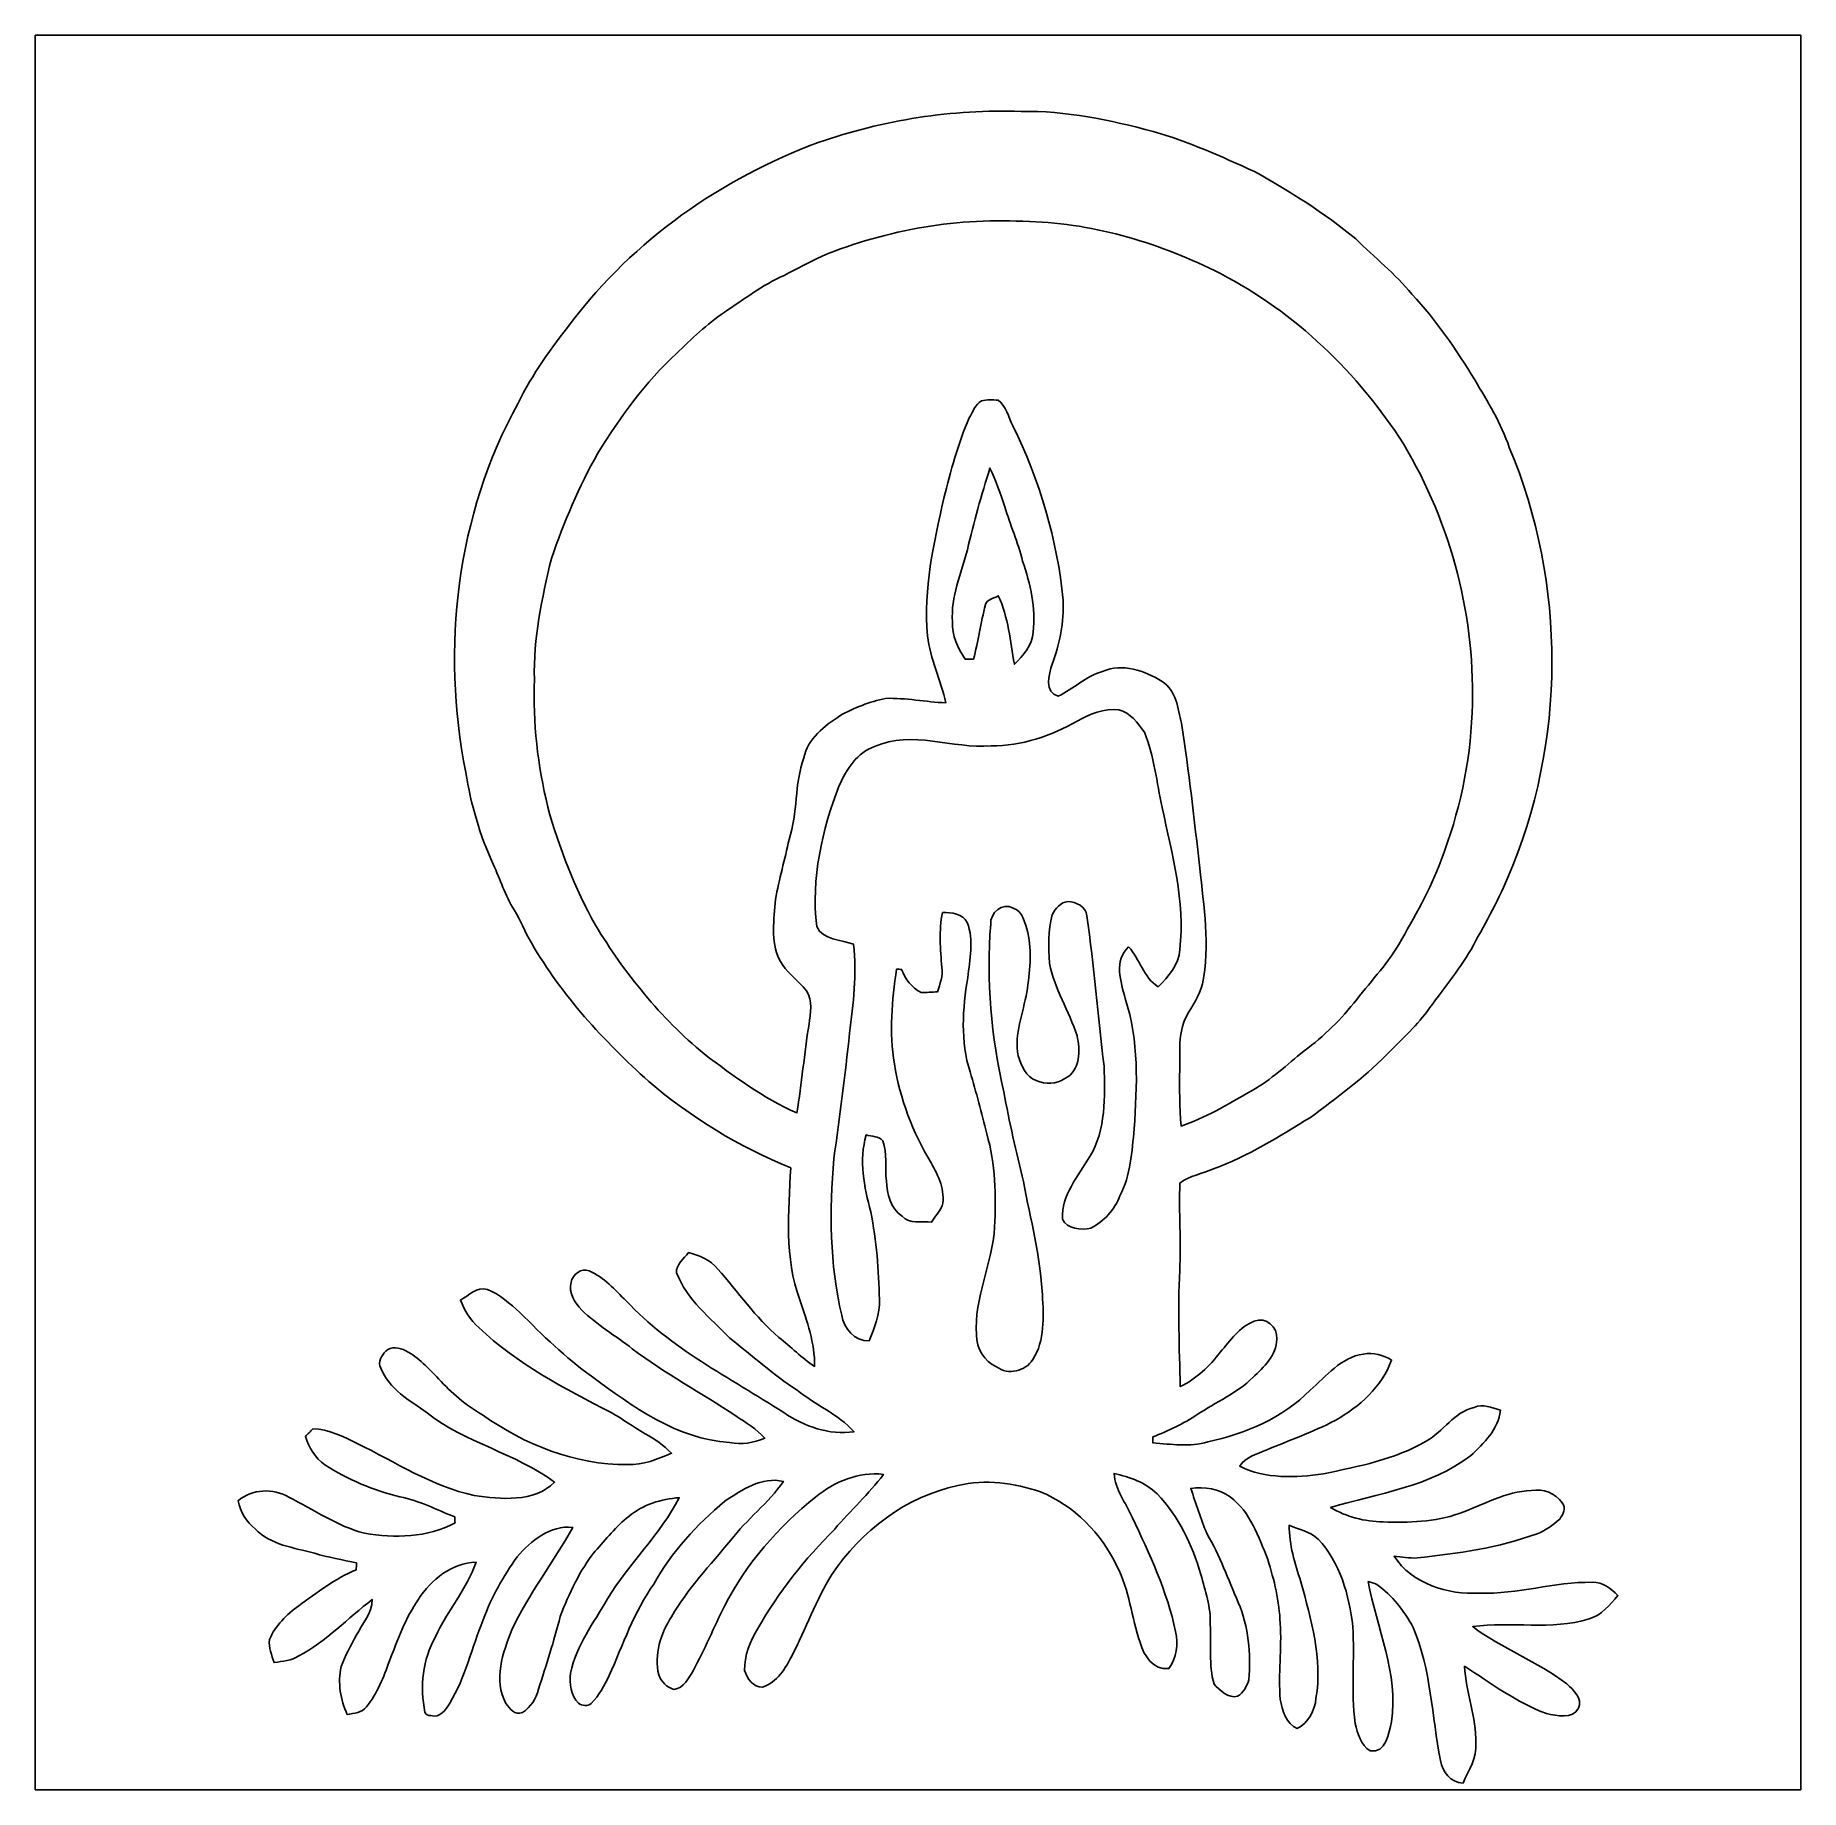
# Model space of a CAD drawing. Header units: centimetres. Extents: x -16.8 to 16.8, y -16.7 to 16.7.
import ezdxf

# ---------------------------------------------------------------- set-up
doc = ezdxf.new("R2010")
doc.units = ezdxf.units.CM
doc.header["$MEASUREMENT"] = 0
doc.layers.add('Layer 1', color=7, linetype='Continuous')

msp = doc.modelspace()

# ---------------------------------------------------------------- linework, layer by layer
at = {"layer": 'Layer 1', "color": 7}
for points, knots in [([(-16.77458, 16.66875), (-16.77458, 16.66875), (16.77458, 16.66875), (16.77458, 16.66875), (16.77458, 16.66875), (16.77458, 16.66875), (16.77458, -16.66875), (16.77458, -16.66875), (16.77458, -16.66875), (16.77458, -16.66875), (-16.77458, -16.66875), (-16.77458, -16.66875), (-16.77458, -16.66875), (-16.77458, -16.66875), (-16.77458, 16.66875), (-16.77458, 16.66875), (-16.77458, 16.66875), (-16.77458, 16.66875), (-16.77458, 16.66875), (-16.77458, 16.66875)], [0, 0, 0, 0, 0.16666667, 0.16666667, 0.16666667, 0.16666667, 0.33333333, 0.33333333, 0.33333333, 0.33333333, 0.5, 0.5, 0.5, 0.5, 0.66666667, 0.66666667, 0.66666667, 0.66666667, 1, 1, 1, 1]), ([(-1.89406, 14.63146), (-3.73133, 13.95095), (-5.40597, 12.78079), (-6.58813, 11.20881), (-6.58813, 11.20881), (-6.96701, 10.72797), (-7.33108, 10.2295), (-7.59883, 9.67634), (-7.59883, 9.67634), (-8.77253, 7.56285), (-9.0611, 5.01897), (-8.59331, 2.66347), (-8.59331, 2.66347), (-8.49983, 2.06128), (-8.32591, 1.47214), (-8.07367, 0.91687), (-8.07367, 0.91687), (-7.9375, 0.629), (-7.84472, 0.31997), (-7.67397, 0.04904), (-7.67397, 0.04904), (-7.54944, -0.15134), (-7.46478, -0.37324), (-7.34801, -0.57785), (-7.34801, -0.57785), (-6.76557, -1.57833), (-5.97359, -2.43946), (-5.11704, -3.21063), (-5.11704, -3.21063), (-4.312, -3.89608), (-3.39796, -4.45382), (-2.4197, -4.85422), (-2.4197, -4.85422), (-2.45569, -5.68748), (-2.54494, -6.5592), (-2.24614, -7.35789), (-2.24614, -7.35789), (-2.10538, -7.76781), (-1.95968, -8.18444), (-1.96497, -8.62401), (-1.96497, -8.62401), (-2.20874, -8.46455), (-2.41476, -8.255), (-2.64266, -8.07473), (-2.64266, -8.07473), (-3.08998, -7.69585), (-3.42194, -7.2069), (-3.80753, -6.77051), (-3.80753, -6.77051), (-3.94688, -6.60294), (-4.1529, -6.51722), (-4.35857, -6.46254), (-4.35857, -6.46254), (-4.44782, -6.57684), (-4.60587, -6.68867), (-4.58752, -6.84777), (-4.58752, -6.84777), (-4.39349, -7.36283), (-3.9437, -7.70502), (-3.57399, -8.08849), (-3.57399, -8.08849), (-3.15313, -8.42222), (-2.7499, -8.78134), (-2.2987, -9.07415), (-2.2987, -9.07415), (-1.95263, -9.35743), (-1.51977, -9.53347), (-1.21567, -9.86578), (-1.21567, -9.86578), (-1.69157, -9.93881), (-2.16147, -9.76418), (-2.55164, -9.50242), (-2.55164, -9.50242), (-3.57928, -8.84132), (-4.70006, -8.28393), (-5.54673, -7.38082), (-5.54673, -7.38082), (-5.76157, -7.16915), (-5.96371, -6.92785), (-6.25016, -6.81214), (-6.25016, -6.81214), (-6.39833, -6.74617), (-6.56696, -6.87846), (-6.59412, -7.02522), (-6.59412, -7.02522), (-6.64528, -7.22806), (-6.52498, -7.41539), (-6.39022, -7.55368), (-6.39022, -7.55368), (-6.09988, -7.8359), (-5.74887, -8.04192), (-5.43101, -8.28957), (-5.43101, -8.28957), (-4.8073, -8.763), (-4.11233, -9.12812), (-3.46428, -9.56522), (-3.46428, -9.56522), (-3.27166, -9.69398), (-3.06599, -9.81357), (-2.91183, -9.99067), (-2.91183, -9.99067), (-3.12349, -10.07428), (-3.35209, -10.12014), (-3.57964, -10.07322), (-3.57964, -10.07322), (-4.5847, -10.00443), (-5.42114, -9.392), (-6.20219, -8.81309), (-6.20219, -8.81309), (-6.6989, -8.45891), (-7.13599, -8.03169), (-7.56461, -7.59989), (-7.56461, -7.59989), (-7.75653, -7.43902), (-7.94385, -7.25417), (-8.18303, -7.16562), (-8.18303, -7.16562), (-8.38729, -7.10248), (-8.53334, -7.27886), (-8.69562, -7.36459), (-8.69562, -7.36459), (-8.62048, -7.5625), (-8.50512, -7.74629), (-8.34813, -7.88917), (-8.34813, -7.88917), (-7.61506, -8.57497), (-6.71901, -9.0484), (-5.83177, -9.50136), (-5.83177, -9.50136), (-5.60917, -9.62484), (-5.40561, -9.77935), (-5.18513, -9.90635), (-5.18513, -9.90635), (-5.00133, -10.00478), (-4.82812, -10.12543), (-4.68348, -10.27642), (-4.68348, -10.27642), (-4.95018, -10.3886), (-5.22676, -10.50219), (-5.52168, -10.4902), (-5.52168, -10.4902), (-6.51298, -10.50043), (-7.4743, -10.11132), (-8.27617, -9.54722), (-8.27617, -9.54722), (-8.59226, -9.36943), (-8.86213, -9.12495), (-9.11119, -8.8646), (-9.11119, -8.8646), (-9.2964, -8.66175), (-9.49078, -8.45714), (-9.73561, -8.32661), (-9.73561, -8.32661), (-9.85026, -8.27052), (-10.0136, -8.23771), (-10.11238, -8.3379), (-10.11238, -8.3379), (-10.19316, -8.41869), (-10.27077, -8.5411), (-10.2108, -8.65646), (-10.2108, -8.65646), (-10.05099, -9.0551), (-9.66188, -9.27594), (-9.32674, -9.50842), (-9.32674, -9.50842), (-8.59719, -10.08486), (-7.64822, -10.27218), (-6.90492, -10.82569), (-6.90492, -10.82569), (-7.30356, -11.21869), (-7.92409, -11.14884), (-8.43315, -11.07546), (-8.43315, -11.07546), (-9.23819, -10.91001), (-9.92646, -10.44046), (-10.65706, -10.09015), (-10.65706, -10.09015), (-10.92271, -9.95821), (-11.19646, -9.81816), (-11.50056, -9.81251), (-11.50056, -9.81251), (-11.54748, -9.86049), (-11.59475, -9.90847), (-11.64237, -9.9568), (-11.64237, -9.9568), (-11.57499, -10.1667), (-11.45575, -10.36849), (-11.26949, -10.49338), (-11.26949, -10.49338), (-10.83663, -10.78089), (-10.34909, -10.98127), (-9.84497, -11.10403), (-9.84497, -11.10403), (-9.47984, -11.17565), (-9.14647, -11.34604), (-8.80428, -11.48574), (-8.80428, -11.48574), (-8.80286, -11.51361), (-8.80004, -11.56899), (-8.79863, -11.59651), (-8.79863, -11.59651), (-9.32462, -11.88367), (-9.94198, -11.89355), (-10.52019, -11.79371), (-10.52019, -11.79371), (-11.04194, -11.66213), (-11.48009, -11.34533), (-11.95493, -11.11074), (-11.95493, -11.11074), (-12.25797, -10.93611), (-12.65096, -10.95269), (-12.92119, -11.17741), (-12.92119, -11.17741), (-12.88309, -11.39155), (-12.76103, -11.57676), (-12.59558, -11.71434), (-12.59558, -11.71434), (-12.2996, -12.01843), (-11.86004, -12.06959), (-11.47092, -12.17612), (-11.47092, -12.17612), (-11.20704, -12.25338), (-10.93682, -12.30207), (-10.668, -12.35816), (-10.668, -12.35816), (-10.67188, -12.40261), (-10.67541, -12.44741), (-10.67858, -12.49292), (-10.67858, -12.49292), (-11.07828, -12.6559), (-11.42048, -12.92331), (-11.76796, -13.17378), (-11.76796, -13.17378), (-11.99903, -13.34064), (-12.21387, -13.54808), (-12.32323, -13.81689), (-12.32323, -13.81689), (-12.34475, -13.96577), (-12.2809, -14.11393), (-12.23539, -14.25363), (-12.23539, -14.25363), (-12.07594, -14.22471), (-11.90484, -14.22365), (-11.76796, -14.12452), (-11.76796, -14.12452), (-11.23879, -13.85499), (-10.84051, -13.40661), (-10.37096, -13.05489), (-10.37096, -13.05489), (-10.37414, -13.31948), (-10.55864, -13.51633), (-10.67541, -13.73717), (-10.67541, -13.73717), (-10.77701, -13.93049), (-10.88672, -14.12346), (-10.95939, -14.33054), (-10.95939, -14.33054), (-11.03454, -14.63746), (-10.97492, -14.95884), (-10.84686, -15.24247), (-10.84686, -15.24247), (-10.71915, -15.21107), (-10.56499, -15.21319), (-10.48244, -15.09466), (-10.48244, -15.09466), (-10.27677, -14.83995), (-10.15436, -14.52845), (-10.04535, -14.22329), (-10.04535, -14.22329), (-9.88766, -13.82007), (-9.74055, -13.40732), (-9.49149, -13.0496), (-9.49149, -13.0496), (-9.25689, -12.67636), (-8.85261, -12.36169), (-8.39858, -12.34405), (-8.39858, -12.34405), (-8.57179, -12.85981), (-8.94997, -13.26903), (-9.16658, -13.76398), (-9.16658, -13.76398), (-9.41811, -14.19437), (-9.46468, -14.71507), (-9.37084, -15.1952), (-9.37084, -15.1952), (-9.35038, -15.23894), (-9.31298, -15.27104), (-9.26112, -15.2587), (-9.26112, -15.2587), (-9.07697, -15.31408), (-8.97749, -15.15004), (-8.89635, -15.02551), (-8.89635, -15.02551), (-8.60249, -14.53339), (-8.47866, -13.96682), (-8.26276, -13.44013), (-8.26276, -13.44013), (-8.10895, -13.01186), (-7.88141, -12.61357), (-7.61859, -12.24315), (-7.61859, -12.24315), (-7.35436, -11.94082), (-6.98923, -11.63602), (-6.56026, -11.68435), (-6.56026, -11.68435), (-6.92326, -12.34511), (-7.39704, -12.94271), (-7.71596, -13.62851), (-7.71596, -13.62851), (-7.88811, -14.06842), (-8.07896, -14.57713), (-7.83026, -15.02939), (-7.83026, -15.02939), (-7.75864, -15.12923), (-7.66269, -15.26364), (-7.51522, -15.20366), (-7.51522, -15.20366), (-7.36177, -15.10171), (-7.25629, -14.93802), (-7.21148, -14.76022), (-7.21148, -14.76022), (-7.06332, -14.30232), (-6.91762, -13.84335), (-6.79944, -13.37663), (-6.79944, -13.37663), (-6.62905, -12.94024), (-6.43149, -12.50491), (-6.13551, -12.13803), (-6.13551, -12.13803), (-5.92314, -11.91507), (-5.74252, -11.66001), (-5.49346, -11.47516), (-5.49346, -11.47516), (-5.22746, -11.25114), (-4.87998, -11.14284), (-4.53708, -11.11991), (-4.53708, -11.11991), (-4.90008, -11.82441), (-5.49663, -12.36627), (-5.89986, -13.04431), (-5.89986, -13.04431), (-6.16656, -13.49446), (-6.48829, -13.93225), (-6.604, -14.45189), (-6.604, -14.45189), (-6.61917, -14.64769), (-6.59941, -14.87805), (-6.45478, -15.02657), (-6.45478, -15.02657), (-6.38175, -15.06573), (-6.27592, -15.09995), (-6.20995, -15.02904), (-6.20995, -15.02904), (-6.05861, -14.87876), (-5.96265, -14.68437), (-5.86599, -14.49705), (-5.86599, -14.49705), (-5.60529, -13.90932), (-5.3975, -13.28984), (-5.02144, -12.76103), (-5.02144, -12.76103), (-4.6796, -12.15249), (-4.20335, -11.62932), (-3.66854, -11.18517), (-3.66854, -11.18517), (-3.34257, -10.97315), (-2.96827, -10.71104), (-2.55658, -10.81158), (-2.55658, -10.81158), (-2.84551, -11.2208), (-3.25085, -11.53372), (-3.55918, -11.92883), (-3.55918, -11.92883), (-3.94511, -12.40331), (-4.37797, -12.84711), (-4.68313, -13.38192), (-4.68313, -13.38192), (-4.89162, -13.70401), (-5.01615, -14.1037), (-4.92831, -14.48682), (-4.92831, -14.48682), (-4.88386, -14.61488), (-4.77026, -14.72882), (-4.63832, -14.76234), (-4.63832, -14.76234), (-4.44606, -14.74541), (-4.35822, -14.53727), (-4.26473, -14.39827), (-4.26473, -14.39827), (-4.05553, -14.00034), (-3.87738, -13.58724), (-3.67912, -13.18401), (-3.67912, -13.18401), (-3.26778, -12.37121), (-2.65183, -11.67377), (-1.94451, -11.10615), (-1.94451, -11.10615), (-1.58362, -10.81299), (-1.12889, -10.6232), (-0.65617, -10.67682), (-0.65617, -10.67682), (-0.9338, -11.04971), (-1.28446, -11.3605), (-1.58327, -11.7161), (-1.58327, -11.7161), (-2.14277, -12.28372), (-2.65077, -12.9099), (-3.04341, -13.60558), (-3.04341, -13.60558), (-3.19158, -13.84476), (-3.30024, -14.12028), (-3.296, -14.40533), (-3.296, -14.40533), (-3.24838, -14.54961), (-3.12773, -14.73694), (-2.95204, -14.71965), (-2.95204, -14.71965), (-2.67723, -14.62899), (-2.51672, -14.36229), (-2.39219, -14.11817), (-2.39219, -14.11817), (-2.13113, -13.61017), (-1.93993, -13.06654), (-1.63689, -12.58006), (-1.63689, -12.58006), (-1.07774, -11.7542), (-0.23001, -11.09521), (0.75918, -10.88884), (0.75918, -10.88884), (1.28094, -10.76537), (1.82845, -10.8398), (2.33045, -11.00949), (2.33045, -11.00949), (2.97039, -11.27407), (3.48368, -11.79654), (3.7786, -12.41884), (3.7786, -12.41884), (4.0192, -12.8711), (4.05659, -13.39321), (4.21922, -13.87299), (4.21922, -13.87299), (4.29507, -14.12169), (4.46511, -14.39721), (4.7692, -14.36687), (4.7692, -14.36687), (4.9082, -14.16015), (4.95406, -13.91038), (4.8962, -13.66449), (4.8962, -13.66449), (4.73569, -12.90179), (4.40161, -12.19165), (4.0707, -11.49068), (4.0707, -11.49068), (3.95005, -11.21763), (3.74262, -10.96892), (3.72604, -10.65989), (3.72604, -10.65989), (4.02237, -10.72903), (4.32576, -10.8271), (4.54484, -11.049), (4.54484, -11.049), (4.95194, -11.47339), (5.21123, -12.0202), (5.37492, -12.58041), (5.37492, -12.58041), (5.46029, -12.88979), (5.56824, -13.202), (5.55413, -13.52832), (5.55413, -13.52832), (5.57318, -13.90403), (5.52132, -14.29314), (5.62539, -14.66039), (5.62539, -14.66039), (5.73087, -14.77998), (5.89456, -14.93591), (6.07377, -14.89428), (6.07377, -14.89428), (6.1849, -14.82866), (6.25157, -14.70307), (6.28685, -14.58277), (6.28685, -14.58277), (6.32284, -14.08712), (6.28826, -13.5696), (6.08542, -13.10957), (6.08542, -13.10957), (5.89351, -12.67107), (5.73229, -12.21669), (5.49099, -11.80147), (5.49099, -11.80147), (5.37034, -11.52278), (5.27932, -11.23139), (5.18477, -10.94281), (5.18477, -10.94281), (5.44407, -10.91741), (5.72029, -10.94387), (5.93478, -11.10474), (5.93478, -11.10474), (6.31754, -11.39437), (6.47206, -11.86603), (6.64774, -12.29219), (6.64774, -12.29219), (6.76875, -12.6873), (6.86929, -13.09299), (6.88269, -13.50821), (6.88269, -13.50821), (6.91762, -13.98905), (6.84142, -14.4713), (6.88446, -14.95249), (6.88446, -14.95249), (6.92115, -15.15639), (6.99558, -15.42133), (7.20866, -15.50599), (7.20866, -15.50599), (7.42033, -15.39487), (7.54415, -15.16239), (7.56285, -14.9285), (7.56285, -14.9285), (7.69302, -14.18167), (7.46866, -13.43272), (7.27639, -12.71729), (7.27639, -12.71729), (7.15857, -12.37051), (7.05697, -12.0142), (7.05273, -11.64519), (7.05273, -11.64519), (7.23865, -11.71928), (7.45102, -11.76479), (7.60342, -11.90519), (7.60342, -11.90519), (8.0204, -12.35534), (8.19538, -12.97199), (8.26206, -13.56889), (8.26206, -13.56889), (8.2998, -14.18096), (8.23101, -14.79762), (8.3058, -15.40792), (8.3058, -15.40792), (8.3506, -15.60301), (8.41728, -15.81609), (8.59261, -15.93286), (8.59261, -15.93286), (8.90341, -15.98083), (8.94045, -15.58643), (8.9976, -15.38005), (8.9976, -15.38005), (9.14329, -14.46248), (8.70973, -13.59852), (8.55662, -12.7127), (8.55662, -12.7127), (8.61131, -12.72857), (8.66846, -12.74022), (8.71855, -12.7702), (8.71855, -12.7702), (9.01594, -12.97587), (9.2329, -13.27397), (9.40964, -13.58406), (9.40964, -13.58406), (9.75254, -14.38487), (9.76242, -15.27104), (9.92787, -16.11489), (9.92787, -16.11489), (9.97197, -16.32938), (10.11273, -16.53364), (10.3572, -16.5421), (10.3572, -16.5421), (10.46515, -16.30292), (10.62602, -16.06303), (10.59991, -15.78716), (10.59991, -15.78716), (10.61367, -15.28727), (10.40941, -14.81772), (10.38613, -14.32172), (10.38613, -14.32172), (10.88919, -14.64663), (11.37744, -15.01493), (11.9447, -15.2213), (11.9447, -15.2213), (12.14014, -15.26152), (12.44106, -15.33737), (12.54936, -15.12217), (12.54936, -15.12217), (12.64638, -14.93485), (12.4527, -14.77821), (12.33064, -14.65897), (12.33064, -14.65897), (11.77572, -14.22929), (11.10051, -13.99328), (10.541, -13.5703), (10.541, -13.5703), (11.27301, -13.46482), (12.03607, -13.6458), (12.75397, -13.42496), (12.75397, -13.42496), (12.99069, -13.35722), (13.14274, -13.15191), (13.30219, -12.9794), (13.30219, -12.9794), (13.17131, -12.84676), (13.01044, -12.72328), (12.81324, -12.72822), (12.81324, -12.72822), (12.09216, -12.71517), (11.39402, -12.96247), (10.67153, -12.93319), (10.67153, -12.93319), (10.06934, -12.97023), (9.38918, -12.75715), (9.04804, -12.23257), (9.04804, -12.23257), (9.19304, -12.24209), (9.33697, -12.27455), (9.48302, -12.26538), (9.48302, -12.26538), (10.25596, -12.18036), (11.03418, -12.07558), (11.76726, -11.80394), (11.76726, -11.80394), (11.93024, -11.74715), (12.06782, -11.63814), (12.19517, -11.52525), (12.19517, -11.52525), (12.26009, -11.44305), (12.31935, -11.31323), (12.24386, -11.21904), (12.24386, -11.21904), (12.11545, -11.03665), (11.87944, -10.93893), (11.6586, -10.9855), (11.6586, -10.9855), (11.16542, -10.99749), (10.73997, -11.26384), (10.28559, -11.41801), (10.28559, -11.41801), (9.82592, -11.59263), (9.3218, -11.59157), (8.83779, -11.58028), (8.83779, -11.58028), (8.48995, -11.57146), (8.13894, -11.48891), (7.84119, -11.30406), (7.84119, -11.30406), (8.74219, -11.03524), (9.7342, -10.91283), (10.50114, -10.32369), (10.50114, -10.32369), (10.75514, -10.08874), (11.02819, -9.82063), (11.0677, -9.45727), (11.0677, -9.45727), (10.90436, -9.41705), (10.73573, -9.32286), (10.56711, -9.40329), (10.56711, -9.40329), (10.18963, -9.49501), (9.98255, -9.8619), (9.65835, -10.04711), (9.65835, -10.04711), (9.06074, -10.39248), (8.37212, -10.52618), (7.70467, -10.66729), (7.70467, -10.66729), (7.17867, -10.74173), (6.60118, -10.76995), (6.11399, -10.51983), (6.11399, -10.51983), (6.21947, -10.34803), (6.44172, -10.29617), (6.61529, -10.21468), (6.61529, -10.21468), (7.0545, -10.03194), (7.50535, -9.87354), (7.92797, -9.65306), (7.92797, -9.65306), (8.38588, -9.38812), (8.81874, -9.01629), (9.00042, -8.50406), (9.00042, -8.50406), (8.83991, -8.40916), (8.65117, -8.34884), (8.46314, -8.39223), (8.46314, -8.39223), (8.03804, -8.44903), (7.75935, -8.81309), (7.45384, -9.07662), (7.45384, -9.07662), (6.93314, -9.61143), (6.22229, -9.89718), (5.50686, -10.05911), (5.50686, -10.05911), (5.16678, -10.15788), (4.80871, -10.10497), (4.46299, -10.07816), (4.46299, -10.07816), (4.46299, -10.04993), (4.46334, -9.99278), (4.46334, -9.96456), (4.46334, -9.96456), (4.75756, -9.84991), (5.04366, -9.71444), (5.30825, -9.54123), (5.30825, -9.54123), (5.65961, -9.30346), (6.05931, -9.13659), (6.36482, -8.83461), (6.36482, -8.83461), (6.57084, -8.64235), (6.81919, -8.40775), (6.81778, -8.10719), (6.81778, -8.10719), (6.83895, -7.87259), (6.61388, -7.67362), (6.38598, -7.76605), (6.38598, -7.76605), (6.10799, -7.87788), (5.93302, -8.13435), (5.74534, -8.35413), (5.74534, -8.35413), (5.54179, -8.62083), (5.2899, -8.86143), (4.98475, -9.00748), (4.98475, -9.00748), (4.96464, -8.2737), (4.93712, -7.53921), (4.97381, -6.80544), (4.97381, -6.80544), (5.00415, -6.25122), (4.95371, -5.6963), (4.97628, -5.14244), (4.97628, -5.14244), (5.15726, -4.99745), (5.40597, -4.97029), (5.6134, -4.8708), (5.6134, -4.8708), (6.27168, -4.63197), (6.86364, -4.2545), (7.45949, -3.89431), (7.45949, -3.89431), (7.95091, -3.52107), (8.45573, -3.15771), (8.88965, -2.71604), (8.88965, -2.71604), (9.15882, -2.44404), (9.44598, -2.18687), (9.67458, -1.87819), (9.67458, -1.87819), (9.96174, -1.4926), (10.25948, -1.11301), (10.51066, -0.70203), (10.51066, -0.70203), (10.7502, -0.25541), (11.01266, 0.18098), (11.2014, 0.65264), (11.2014, 0.65264), (12.32359, 3.22615), (12.32147, 6.25263), (11.23738, 8.83814), (11.23738, 8.83814), (11.08004, 9.29534), (10.82781, 9.7088), (10.57945, 10.12049), (10.57945, 10.12049), (10.23091, 10.69622), (9.84709, 11.25608), (9.3853, 11.74785), (9.3853, 11.74785), (9.06886, 12.13626), (8.67516, 12.44917), (8.32062, 12.80019), (8.32062, 12.80019), (7.72336, 13.2902), (7.06826, 13.70436), (6.3941, 14.07936), (6.3941, 14.07936), (5.76439, 14.36264), (5.13539, 14.6558), (4.46828, 14.84136), (4.46828, 14.84136), (3.64949, 15.06149), (2.81023, 15.23647), (1.95827, 15.22342), (1.95827, 15.22342), (0.65087, 15.26505), (-0.66005, 15.06326), (-1.89406, 14.63146)], [0, 0, 0, 0, 0.00507614, 0.00507614, 0.00507614, 0.00507614, 0.01015228, 0.01015228, 0.01015228, 0.01015228, 0.01522843, 0.01522843, 0.01522843, 0.01522843, 0.02030457, 0.02030457, 0.02030457, 0.02030457, 0.02538071, 0.02538071, 0.02538071, 0.02538071, 0.03045685, 0.03045685, 0.03045685, 0.03045685, 0.03553299, 0.03553299, 0.03553299, 0.03553299, 0.04060914, 0.04060914, 0.04060914, 0.04060914, 0.04568528, 0.04568528, 0.04568528, 0.04568528, 0.05076142, 0.05076142, 0.05076142, 0.05076142, 0.05583756, 0.05583756, 0.05583756, 0.05583756, 0.06091371, 0.06091371, 0.06091371, 0.06091371, 0.06598985, 0.06598985, 0.06598985, 0.06598985, 0.07106599, 0.07106599, 0.07106599, 0.07106599, 0.07614213, 0.07614213, 0.07614213, 0.07614213, 0.08121827, 0.08121827, 0.08121827, 0.08121827, 0.08629442, 0.08629442, 0.08629442, 0.08629442, 0.09137056, 0.09137056, 0.09137056, 0.09137056, 0.0964467, 0.0964467, 0.0964467, 0.0964467, 0.10152284, 0.10152284, 0.10152284, 0.10152284, 0.10659898, 0.10659898, 0.10659898, 0.10659898, 0.11167513, 0.11167513, 0.11167513, 0.11167513, 0.11675127, 0.11675127, 0.11675127, 0.11675127, 0.12182741, 0.12182741, 0.12182741, 0.12182741, 0.12690355, 0.12690355, 0.12690355, 0.12690355, 0.1319797, 0.1319797, 0.1319797, 0.1319797, 0.13705584, 0.13705584, 0.13705584, 0.13705584, 0.14213198, 0.14213198, 0.14213198, 0.14213198, 0.14720812, 0.14720812, 0.14720812, 0.14720812, 0.15228426, 0.15228426, 0.15228426, 0.15228426, 0.15736041, 0.15736041, 0.15736041, 0.15736041, 0.16243655, 0.16243655, 0.16243655, 0.16243655, 0.16751269, 0.16751269, 0.16751269, 0.16751269, 0.17258883, 0.17258883, 0.17258883, 0.17258883, 0.17766497, 0.17766497, 0.17766497, 0.17766497, 0.18274112, 0.18274112, 0.18274112, 0.18274112, 0.18781726, 0.18781726, 0.18781726, 0.18781726, 0.1928934, 0.1928934, 0.1928934, 0.1928934, 0.19796954, 0.19796954, 0.19796954, 0.19796954, 0.20304569, 0.20304569, 0.20304569, 0.20304569, 0.20812183, 0.20812183, 0.20812183, 0.20812183, 0.21319797, 0.21319797, 0.21319797, 0.21319797, 0.21827411, 0.21827411, 0.21827411, 0.21827411, 0.22335025, 0.22335025, 0.22335025, 0.22335025, 0.2284264, 0.2284264, 0.2284264, 0.2284264, 0.23350254, 0.23350254, 0.23350254, 0.23350254, 0.23857868, 0.23857868, 0.23857868, 0.23857868, 0.24365482, 0.24365482, 0.24365482, 0.24365482, 0.24873096, 0.24873096, 0.24873096, 0.24873096, 0.25380711, 0.25380711, 0.25380711, 0.25380711, 0.25888325, 0.25888325, 0.25888325, 0.25888325, 0.26395939, 0.26395939, 0.26395939, 0.26395939, 0.26903553, 0.26903553, 0.26903553, 0.26903553, 0.27411168, 0.27411168, 0.27411168, 0.27411168, 0.27918782, 0.27918782, 0.27918782, 0.27918782, 0.28426396, 0.28426396, 0.28426396, 0.28426396, 0.2893401, 0.2893401, 0.2893401, 0.2893401, 0.29441624, 0.29441624, 0.29441624, 0.29441624, 0.29949239, 0.29949239, 0.29949239, 0.29949239, 0.30456853, 0.30456853, 0.30456853, 0.30456853, 0.30964467, 0.30964467, 0.30964467, 0.30964467, 0.31472081, 0.31472081, 0.31472081, 0.31472081, 0.31979695, 0.31979695, 0.31979695, 0.31979695, 0.3248731, 0.3248731, 0.3248731, 0.3248731, 0.32994924, 0.32994924, 0.32994924, 0.32994924, 0.33502538, 0.33502538, 0.33502538, 0.33502538, 0.34010152, 0.34010152, 0.34010152, 0.34010152, 0.34517766, 0.34517766, 0.34517766, 0.34517766, 0.35025381, 0.35025381, 0.35025381, 0.35025381, 0.35532995, 0.35532995, 0.35532995, 0.35532995, 0.36040609, 0.36040609, 0.36040609, 0.36040609, 0.36548223, 0.36548223, 0.36548223, 0.36548223, 0.37055838, 0.37055838, 0.37055838, 0.37055838, 0.37563452, 0.37563452, 0.37563452, 0.37563452, 0.38071066, 0.38071066, 0.38071066, 0.38071066, 0.3857868, 0.3857868, 0.3857868, 0.3857868, 0.39086294, 0.39086294, 0.39086294, 0.39086294, 0.39593909, 0.39593909, 0.39593909, 0.39593909, 0.40101523, 0.40101523, 0.40101523, 0.40101523, 0.40609137, 0.40609137, 0.40609137, 0.40609137, 0.41116751, 0.41116751, 0.41116751, 0.41116751, 0.41624365, 0.41624365, 0.41624365, 0.41624365, 0.4213198, 0.4213198, 0.4213198, 0.4213198, 0.42639594, 0.42639594, 0.42639594, 0.42639594, 0.43147208, 0.43147208, 0.43147208, 0.43147208, 0.43654822, 0.43654822, 0.43654822, 0.43654822, 0.44162437, 0.44162437, 0.44162437, 0.44162437, 0.44670051, 0.44670051, 0.44670051, 0.44670051, 0.45177665, 0.45177665, 0.45177665, 0.45177665, 0.45685279, 0.45685279, 0.45685279, 0.45685279, 0.46192893, 0.46192893, 0.46192893, 0.46192893, 0.46700508, 0.46700508, 0.46700508, 0.46700508, 0.47208122, 0.47208122, 0.47208122, 0.47208122, 0.47715736, 0.47715736, 0.47715736, 0.47715736, 0.4822335, 0.4822335, 0.4822335, 0.4822335, 0.48730964, 0.48730964, 0.48730964, 0.48730964, 0.49238579, 0.49238579, 0.49238579, 0.49238579, 0.49746193, 0.49746193, 0.49746193, 0.49746193, 0.50253807, 0.50253807, 0.50253807, 0.50253807, 0.50761421, 0.50761421, 0.50761421, 0.50761421, 0.51269036, 0.51269036, 0.51269036, 0.51269036, 0.5177665, 0.5177665, 0.5177665, 0.5177665, 0.52284264, 0.52284264, 0.52284264, 0.52284264, 0.52791878, 0.52791878, 0.52791878, 0.52791878, 0.53299492, 0.53299492, 0.53299492, 0.53299492, 0.53807107, 0.53807107, 0.53807107, 0.53807107, 0.54314721, 0.54314721, 0.54314721, 0.54314721, 0.54822335, 0.54822335, 0.54822335, 0.54822335, 0.55329949, 0.55329949, 0.55329949, 0.55329949, 0.55837563, 0.55837563, 0.55837563, 0.55837563, 0.56345178, 0.56345178, 0.56345178, 0.56345178, 0.56852792, 0.56852792, 0.56852792, 0.56852792, 0.57360406, 0.57360406, 0.57360406, 0.57360406, 0.5786802, 0.5786802, 0.5786802, 0.5786802, 0.58375635, 0.58375635, 0.58375635, 0.58375635, 0.58883249, 0.58883249, 0.58883249, 0.58883249, 0.59390863, 0.59390863, 0.59390863, 0.59390863, 0.59898477, 0.59898477, 0.59898477, 0.59898477, 0.60406091, 0.60406091, 0.60406091, 0.60406091, 0.60913706, 0.60913706, 0.60913706, 0.60913706, 0.6142132, 0.6142132, 0.6142132, 0.6142132, 0.61928934, 0.61928934, 0.61928934, 0.61928934, 0.62436548, 0.62436548, 0.62436548, 0.62436548, 0.62944162, 0.62944162, 0.62944162, 0.62944162, 0.63451777, 0.63451777, 0.63451777, 0.63451777, 0.63959391, 0.63959391, 0.63959391, 0.63959391, 0.64467005, 0.64467005, 0.64467005, 0.64467005, 0.64974619, 0.64974619, 0.64974619, 0.64974619, 0.65482234, 0.65482234, 0.65482234, 0.65482234, 0.65989848, 0.65989848, 0.65989848, 0.65989848, 0.66497462, 0.66497462, 0.66497462, 0.66497462, 0.67005076, 0.67005076, 0.67005076, 0.67005076, 0.6751269, 0.6751269, 0.6751269, 0.6751269, 0.68020305, 0.68020305, 0.68020305, 0.68020305, 0.68527919, 0.68527919, 0.68527919, 0.68527919, 0.69035533, 0.69035533, 0.69035533, 0.69035533, 0.69543147, 0.69543147, 0.69543147, 0.69543147, 0.70050761, 0.70050761, 0.70050761, 0.70050761, 0.70558376, 0.70558376, 0.70558376, 0.70558376, 0.7106599, 0.7106599, 0.7106599, 0.7106599, 0.71573604, 0.71573604, 0.71573604, 0.71573604, 0.72081218, 0.72081218, 0.72081218, 0.72081218, 0.72588832, 0.72588832, 0.72588832, 0.72588832, 0.73096447, 0.73096447, 0.73096447, 0.73096447, 0.73604061, 0.73604061, 0.73604061, 0.73604061, 0.74111675, 0.74111675, 0.74111675, 0.74111675, 0.74619289, 0.74619289, 0.74619289, 0.74619289, 0.75126904, 0.75126904, 0.75126904, 0.75126904, 0.75634518, 0.75634518, 0.75634518, 0.75634518, 0.76142132, 0.76142132, 0.76142132, 0.76142132, 0.76649746, 0.76649746, 0.76649746, 0.76649746, 0.7715736, 0.7715736, 0.7715736, 0.7715736, 0.77664975, 0.77664975, 0.77664975, 0.77664975, 0.78172589, 0.78172589, 0.78172589, 0.78172589, 0.78680203, 0.78680203, 0.78680203, 0.78680203, 0.79187817, 0.79187817, 0.79187817, 0.79187817, 0.79695431, 0.79695431, 0.79695431, 0.79695431, 0.80203046, 0.80203046, 0.80203046, 0.80203046, 0.8071066, 0.8071066, 0.8071066, 0.8071066, 0.81218274, 0.81218274, 0.81218274, 0.81218274, 0.81725888, 0.81725888, 0.81725888, 0.81725888, 0.82233503, 0.82233503, 0.82233503, 0.82233503, 0.82741117, 0.82741117, 0.82741117, 0.82741117, 0.83248731, 0.83248731, 0.83248731, 0.83248731, 0.83756345, 0.83756345, 0.83756345, 0.83756345, 0.84263959, 0.84263959, 0.84263959, 0.84263959, 0.84771574, 0.84771574, 0.84771574, 0.84771574, 0.85279188, 0.85279188, 0.85279188, 0.85279188, 0.85786802, 0.85786802, 0.85786802, 0.85786802, 0.86294416, 0.86294416, 0.86294416, 0.86294416, 0.8680203, 0.8680203, 0.8680203, 0.8680203, 0.87309645, 0.87309645, 0.87309645, 0.87309645, 0.87817259, 0.87817259, 0.87817259, 0.87817259, 0.88324873, 0.88324873, 0.88324873, 0.88324873, 0.88832487, 0.88832487, 0.88832487, 0.88832487, 0.89340102, 0.89340102, 0.89340102, 0.89340102, 0.89847716, 0.89847716, 0.89847716, 0.89847716, 0.9035533, 0.9035533, 0.9035533, 0.9035533, 0.90862944, 0.90862944, 0.90862944, 0.90862944, 0.91370558, 0.91370558, 0.91370558, 0.91370558, 0.91878173, 0.91878173, 0.91878173, 0.91878173, 0.92385787, 0.92385787, 0.92385787, 0.92385787, 0.92893401, 0.92893401, 0.92893401, 0.92893401, 0.93401015, 0.93401015, 0.93401015, 0.93401015, 0.93908629, 0.93908629, 0.93908629, 0.93908629, 0.94416244, 0.94416244, 0.94416244, 0.94416244, 0.94923858, 0.94923858, 0.94923858, 0.94923858, 0.95431472, 0.95431472, 0.95431472, 0.95431472, 0.95939086, 0.95939086, 0.95939086, 0.95939086, 0.96446701, 0.96446701, 0.96446701, 0.96446701, 0.96954315, 0.96954315, 0.96954315, 0.96954315, 0.97461929, 0.97461929, 0.97461929, 0.97461929, 0.97969543, 0.97969543, 0.97969543, 0.97969543, 0.98477157, 0.98477157, 0.98477157, 0.98477157, 0.98984772, 0.98984772, 0.98984772, 0.98984772, 1, 1, 1, 1]), ([(-1.82245, 12.47422), (-0.57856, 12.98046), (0.77788, 13.21223), (2.11984, 13.12792), (2.11984, 13.12792), (3.38808, 13.09546), (4.62351, 12.70494), (5.75063, 12.13979), (5.75063, 12.13979), (7.17303, 11.39931), (8.36507, 10.25525), (9.22443, 8.90658), (9.22443, 8.90658), (10.13883, 7.37517), (10.61156, 5.57636), (10.52865, 3.79166), (10.52865, 3.79166), (10.4962, 2.83598), (10.28594, 1.88807), (9.94234, 0.9966), (9.94234, 0.9966), (9.74055, 0.4318), (9.43116, -0.08396), (9.14082, -0.60572), (9.14082, -0.60572), (8.89706, -1.00859), (8.56827, -1.34867), (8.28252, -1.72085), (8.28252, -1.72085), (7.99359, -2.0888), (7.6454, -2.40559), (7.26969, -2.68323), (7.26969, -2.68323), (6.95607, -2.94922), (6.64351, -3.22192), (6.28227, -3.42265), (6.28227, -3.42265), (5.86669, -3.65725), (5.45359, -3.90842), (4.99886, -4.06012), (4.99886, -4.06012), (4.97805, -3.70064), (4.96323, -3.34045), (4.97276, -2.98062), (4.97276, -2.98062), (4.97946, -2.65042), (4.93995, -2.292), (5.09376, -1.98614), (5.09376, -1.98614), (5.20559, -1.77906), (5.35234, -1.58609), (5.40879, -1.35431), (5.40879, -1.35431), (5.55554, -0.62618), (5.42607, 0.11465), (5.35764, 0.84349), (5.35764, 0.84349), (5.24722, 1.76177), (5.15091, 2.68182), (5.00839, 3.59551), (5.00839, 3.59551), (4.94065, 3.87809), (4.90608, 4.21922), (4.64009, 4.39208), (4.64009, 4.39208), (4.30847, 4.59458), (3.88373, 4.74945), (3.50661, 4.57764), (3.50661, 4.57764), (3.18876, 4.49474), (2.95734, 4.24286), (2.66453, 4.11304), (2.66453, 4.11304), (2.39748, 4.17336), (2.48603, 4.53461), (2.55023, 4.7184), (2.55023, 4.7184), (2.69487, 5.10575), (2.77812, 5.5185), (2.75943, 5.93302), (2.75943, 5.93302), (2.64689, 7.08448), (2.31458, 8.2109), (1.8034, 9.24772), (1.8034, 9.24772), (1.71415, 9.41105), (1.68204, 9.62625), (1.52224, 9.73772), (1.52224, 9.73772), (1.41887, 9.73526), (1.30881, 9.75607), (1.20897, 9.72009), (1.20897, 9.72009), (1.07985, 9.66329), (1.04563, 9.50666), (0.97508, 9.39835), (0.97508, 9.39835), (0.75706, 8.9094), (0.62265, 8.38906), (0.49212, 7.87153), (0.49212, 7.87153), (0.29669, 7.01604), (0.10089, 6.14257), (0.18027, 5.25921), (0.18027, 5.25921), (0.23354, 4.81753), (0.43215, 4.41572), (0.52952, 3.98462), (0.52952, 3.98462), (0.14605, 3.99979), (-0.23283, 4.08058), (-0.61701, 4.06929), (-0.61701, 4.06929), (-0.91969, 4.00297), (-1.21356, 3.89043), (-1.48343, 3.73839), (-1.48343, 3.73839), (-1.778, 3.54542), (-2.09515, 3.30553), (-2.16923, 2.93829), (-2.16923, 2.93829), (-2.34985, 2.4384), (-2.28283, 1.89301), (-2.44863, 1.38959), (-2.44863, 1.38959), (-2.53224, 1.00824), (-2.63631, 0.63147), (-2.70933, 0.248), (-2.70933, 0.248), (-2.73262, -0.12947), (-2.80705, -0.54398), (-2.63208, -0.89747), (-2.63208, -0.89747), (-2.51636, -1.13736), (-2.28, -1.28058), (-2.12196, -1.48766), (-2.12196, -1.48766), (-1.99602, -1.67816), (-2.04223, -1.91382), (-2.07116, -2.12337), (-2.07116, -2.12337), (-2.16464, -2.68287), (-2.20557, -3.25014), (-2.30223, -3.80894), (-2.30223, -3.80894), (-2.94252, -3.52637), (-3.50802, -3.10586), (-4.06435, -2.68817), (-4.06435, -2.68817), (-4.88915, -1.9999), (-5.57777, -1.15746), (-6.12951, -0.23777), (-6.12951, -0.23777), (-6.52639, 0.46531), (-6.81814, 1.22626), (-7.03509, 2.00272), (-7.03509, 2.00272), (-7.22313, 2.79612), (-7.32437, 3.61033), (-7.28909, 4.42736), (-7.28909, 4.42736), (-7.31591, 5.20771), (-7.1441, 5.97218), (-6.96771, 6.72606), (-6.96771, 6.72606), (-6.72959, 7.41715), (-6.43925, 8.09131), (-6.08506, 8.73125), (-6.08506, 8.73125), (-5.65714, 9.41317), (-5.18619, 10.07639), (-4.58964, 10.62214), (-4.58964, 10.62214), (-4.30213, 10.90048), (-4.01285, 11.17917), (-3.68053, 11.4046), (-3.68053, 11.4046), (-3.30976, 11.64978), (-2.9531, 11.92318), (-2.54635, 12.10769), (-2.54635, 12.10769), (-2.30223, 12.22446), (-2.06763, 12.35957), (-1.82245, 12.47422)], [0, 0, 0, 0, 0.0212766, 0.0212766, 0.0212766, 0.0212766, 0.04255319, 0.04255319, 0.04255319, 0.04255319, 0.06382979, 0.06382979, 0.06382979, 0.06382979, 0.08510638, 0.08510638, 0.08510638, 0.08510638, 0.10638298, 0.10638298, 0.10638298, 0.10638298, 0.12765957, 0.12765957, 0.12765957, 0.12765957, 0.14893617, 0.14893617, 0.14893617, 0.14893617, 0.17021277, 0.17021277, 0.17021277, 0.17021277, 0.19148936, 0.19148936, 0.19148936, 0.19148936, 0.21276596, 0.21276596, 0.21276596, 0.21276596, 0.23404255, 0.23404255, 0.23404255, 0.23404255, 0.25531915, 0.25531915, 0.25531915, 0.25531915, 0.27659574, 0.27659574, 0.27659574, 0.27659574, 0.29787234, 0.29787234, 0.29787234, 0.29787234, 0.31914894, 0.31914894, 0.31914894, 0.31914894, 0.34042553, 0.34042553, 0.34042553, 0.34042553, 0.36170213, 0.36170213, 0.36170213, 0.36170213, 0.38297872, 0.38297872, 0.38297872, 0.38297872, 0.40425532, 0.40425532, 0.40425532, 0.40425532, 0.42553191, 0.42553191, 0.42553191, 0.42553191, 0.44680851, 0.44680851, 0.44680851, 0.44680851, 0.46808511, 0.46808511, 0.46808511, 0.46808511, 0.4893617, 0.4893617, 0.4893617, 0.4893617, 0.5106383, 0.5106383, 0.5106383, 0.5106383, 0.53191489, 0.53191489, 0.53191489, 0.53191489, 0.55319149, 0.55319149, 0.55319149, 0.55319149, 0.57446809, 0.57446809, 0.57446809, 0.57446809, 0.59574468, 0.59574468, 0.59574468, 0.59574468, 0.61702128, 0.61702128, 0.61702128, 0.61702128, 0.63829787, 0.63829787, 0.63829787, 0.63829787, 0.65957447, 0.65957447, 0.65957447, 0.65957447, 0.68085106, 0.68085106, 0.68085106, 0.68085106, 0.70212766, 0.70212766, 0.70212766, 0.70212766, 0.72340426, 0.72340426, 0.72340426, 0.72340426, 0.74468085, 0.74468085, 0.74468085, 0.74468085, 0.76595745, 0.76595745, 0.76595745, 0.76595745, 0.78723404, 0.78723404, 0.78723404, 0.78723404, 0.80851064, 0.80851064, 0.80851064, 0.80851064, 0.82978723, 0.82978723, 0.82978723, 0.82978723, 0.85106383, 0.85106383, 0.85106383, 0.85106383, 0.87234043, 0.87234043, 0.87234043, 0.87234043, 0.89361702, 0.89361702, 0.89361702, 0.89361702, 0.91489362, 0.91489362, 0.91489362, 0.91489362, 0.93617021, 0.93617021, 0.93617021, 0.93617021, 0.95744681, 0.95744681, 0.95744681, 0.95744681, 1, 1, 1, 1]), ([(0.93909, 6.89187), (1.0608, 7.41504), (1.20191, 7.93362), (1.36807, 8.44409), (1.36807, 8.44409), (1.47567, 8.20596), (1.56986, 7.96114), (1.64712, 7.71102), (1.64712, 7.71102), (1.75542, 7.36388), (1.90182, 7.02874), (1.98896, 6.67491), (1.98896, 6.67491), (2.13219, 6.24205), (2.24896, 5.78908), (2.18687, 5.32906), (2.18687, 5.32906), (2.17629, 5.07753), (1.99884, 4.88562), (1.83197, 4.71734), (1.83197, 4.71734), (1.75542, 5.1562), (1.71521, 5.60987), (1.52576, 6.01874), (1.52576, 6.01874), (1.45486, 5.96794), (1.30493, 5.95983), (1.28305, 5.84976), (1.28305, 5.84976), (1.19204, 5.50757), (1.14829, 5.15444), (1.05375, 4.81295), (1.05375, 4.81295), (1.00048, 4.81365), (0.94721, 4.81436), (0.89429, 4.81471), (0.89429, 4.81471), (0.75424, 5.02567), (0.64488, 5.26309), (0.65581, 5.52203), (0.65581, 5.52203), (0.61877, 6.0004), (0.82515, 6.43996), (0.93909, 6.89187)], [0, 0, 0, 0, 0.08333333, 0.08333333, 0.08333333, 0.08333333, 0.16666667, 0.16666667, 0.16666667, 0.16666667, 0.25, 0.25, 0.25, 0.25, 0.33333333, 0.33333333, 0.33333333, 0.33333333, 0.41666667, 0.41666667, 0.41666667, 0.41666667, 0.5, 0.5, 0.5, 0.5, 0.58333333, 0.58333333, 0.58333333, 0.58333333, 0.66666667, 0.66666667, 0.66666667, 0.66666667, 0.75, 0.75, 0.75, 0.75, 0.83333333, 0.83333333, 0.83333333, 0.83333333, 1, 1, 1, 1]), ([(3.02613, 3.63573), (3.26531, 3.77331), (3.53448, 3.88232), (3.81635, 3.85198), (3.81635, 3.85198), (4.03613, 3.80083), (4.17865, 3.59728), (4.30212, 3.42406), (4.30212, 3.42406), (4.49016, 2.96968), (4.53566, 2.47333), (4.64009, 1.99637), (4.64009, 1.99637), (4.82529, 1.10843), (5.07859, 0.21272), (4.97558, -0.70379), (4.97558, -0.70379), (4.95723, -0.99448), (4.76215, -1.2192), (4.56283, -1.41217), (4.56283, -1.41217), (4.28731, -1.23613), (4.21781, -0.88618), (4.00332, -0.65334), (4.00332, -0.65334), (3.71934, -0.90417), (3.85233, -1.31833), (3.93841, -1.63689), (3.93841, -1.63689), (4.20229, -2.43417), (4.16666, -3.28401), (4.10669, -4.11021), (4.10669, -4.11021), (4.06788, -4.54272), (4.04213, -4.99004), (3.83857, -5.38445), (3.83857, -5.38445), (3.73556, -5.64903), (3.53483, -5.86846), (3.28401, -6.0011), (3.28401, -6.0011), (3.10374, -6.03426), (2.83245, -6.0198), (2.74426, -5.82683), (2.74426, -5.82683), (2.72662, -5.36716), (3.04059, -5.00768), (3.26602, -4.63973), (3.26602, -4.63973), (3.57258, -4.12574), (3.55529, -3.49814), (3.53519, -2.92171), (3.53519, -2.92171), (3.41595, -1.97026), (3.34645, -1.01318), (3.20957, -0.06421), (3.20957, -0.06421), (3.19123, 0.11218), (3.00708, 0.20602), (2.84656, 0.20849), (2.84656, 0.20849), (2.70686, 0.1972), (2.60738, 0.07444), (2.55199, -0.04374), (2.55199, -0.04374), (2.46451, -0.34114), (2.4765, -0.65793), (2.50084, -0.96414), (2.50084, -0.96414), (2.58727, -1.4538), (2.87196, -1.8729), (3.02189, -2.34103), (3.02189, -2.34103), (3.08645, -2.61126), (3.08822, -3.01166), (2.79294, -3.15313), (2.79294, -3.15313), (2.63102, -3.26214), (2.42217, -3.27589), (2.24755, -3.18946), (2.24755, -3.18946), (2.04223, -3.12879), (1.96991, -2.9023), (1.90182, -2.72521), (1.90182, -2.72521), (1.82704, -2.30858), (1.99672, -1.91382), (2.06939, -1.51201), (2.06939, -1.51201), (2.12654, -1.13841), (2.16394, -0.75142), (2.08809, -0.37783), (2.08809, -0.37783), (2.02918, -0.21131), (2.00272, 0.01729), (1.81116, 0.08467), (1.81116, 0.08467), (1.60937, 0.20461), (1.36419, -0.01341), (1.38183, -0.22225), (1.38183, -0.22225), (1.29575, -1.28729), (1.38606, -2.36573), (1.63407, -3.40501), (1.63407, -3.40501), (1.73073, -3.98039), (1.86937, -4.54731), (2.00554, -5.11422), (2.00554, -5.11422), (2.13607, -5.82895), (2.32869, -6.53627), (2.36361, -7.26546), (2.36361, -7.26546), (2.38795, -7.67891), (2.41406, -8.13082), (2.18228, -8.49701), (2.18228, -8.49701), (2.04152, -8.71643), (1.7085, -8.79898), (1.49472, -8.63318), (1.49472, -8.63318), (1.25942, -8.53511), (1.10737, -8.27722), (1.11442, -8.02569), (1.11442, -8.02569), (1.05375, -7.32049), (1.41923, -6.6735), (1.45627, -5.97888), (1.45627, -5.97888), (1.48378, -5.38515), (1.4792, -4.77696), (1.30563, -4.20299), (1.30563, -4.20299), (1.20968, -3.80929), (1.10596, -3.41771), (0.99025, -3.02966), (0.99025, -3.02966), (0.80363, -2.45039), (0.84737, -1.82845), (0.94544, -1.23684), (0.94544, -1.23684), (0.98284, -0.89323), (1.06609, -0.5267), (0.93592, -0.19297), (0.93592, -0.19297), (0.85125, -0.01799), (0.63676, 0.00035), (0.46602, -0.00071), (0.46602, -0.00071), (0.39194, -0.34396), (0.42545, -0.69674), (0.45226, -1.04352), (0.45226, -1.04352), (0.47907, -1.20544), (0.41839, -1.35784), (0.37006, -1.50813), (0.37006, -1.50813), (0.26635, -1.51306), (0.16016, -1.52188), (0.0575, -1.51836), (0.0575, -1.51836), (-0.12488, -1.43334), (-0.23777, -1.26153), (-0.31115, -1.08197), (-0.31115, -1.08197), (-0.33514, -1.08021), (-0.38276, -1.07703), (-0.40675, -1.07527), (-0.40675, -1.07527), (-0.49213, -1.67111), (-0.55598, -2.28), (-0.44803, -2.87761), (-0.44803, -2.87761), (-0.34431, -3.5433), (-0.09737, -4.18289), (0.25118, -4.75827), (0.25118, -4.75827), (0.38523, -5.00768), (0.5267, -5.28285), (0.46143, -5.5753), (0.46143, -5.5753), (0.39723, -5.68043), (0.32738, -5.78203), (0.25718, -5.88327), (0.25718, -5.88327), (0.07126, -5.8547), (-0.16016, -5.93513), (-0.30268, -5.77109), (-0.30268, -5.77109), (-0.52246, -5.62539), (-0.59267, -5.34458), (-0.60043, -5.09693), (-0.60043, -5.09693), (-0.63465, -4.8454), (-0.57891, -4.578), (-0.67028, -4.3367), (-0.67028, -4.3367), (-0.73907, -4.24356), (-0.88441, -4.26367), (-0.98284, -4.22628), (-0.98284, -4.22628), (-1.12818, -4.70782), (-1.02553, -5.21547), (-0.89711, -5.68889), (-0.89711, -5.68889), (-0.78952, -6.23711), (-0.74471, -6.79732), (-0.73307, -7.35577), (-0.73307, -7.35577), (-0.7172, -7.63129), (-0.82656, -7.89093), (-0.92992, -8.13999), (-0.92992, -8.13999), (-1.20615, -8.14388), (-1.40476, -7.90646), (-1.44956, -7.65422), (-1.44956, -7.65422), (-1.68204, -6.68055), (-1.68169, -5.66808), (-1.59879, -4.67572), (-1.59879, -4.67572), (-1.48978, -3.88373), (-1.38677, -3.09069), (-1.29928, -2.29588), (-1.29928, -2.29588), (-1.22978, -1.73496), (-1.15746, -1.16769), (-1.22273, -0.60254), (-1.22273, -0.60254), (-1.45027, -0.51929), (-1.8094, -0.52705), (-1.92511, -0.26599), (-1.92511, -0.26599), (-2.03376, 0.64629), (-1.82492, 1.56704), (-1.49578, 2.41582), (-1.49578, 2.41582), (-1.35961, 2.72309), (-1.15605, 3.03848), (-0.82374, 3.15524), (-0.82374, 3.15524), (-0.11254, 3.46992), (0.65546, 3.10868), (1.39241, 3.16477), (1.39241, 3.16477), (1.96921, 3.16406), (2.52801, 3.35527), (3.02613, 3.63573)], [0, 0, 0, 0, 0.01587302, 0.01587302, 0.01587302, 0.01587302, 0.03174603, 0.03174603, 0.03174603, 0.03174603, 0.04761905, 0.04761905, 0.04761905, 0.04761905, 0.06349206, 0.06349206, 0.06349206, 0.06349206, 0.07936508, 0.07936508, 0.07936508, 0.07936508, 0.0952381, 0.0952381, 0.0952381, 0.0952381, 0.11111111, 0.11111111, 0.11111111, 0.11111111, 0.12698413, 0.12698413, 0.12698413, 0.12698413, 0.14285714, 0.14285714, 0.14285714, 0.14285714, 0.15873016, 0.15873016, 0.15873016, 0.15873016, 0.17460317, 0.17460317, 0.17460317, 0.17460317, 0.19047619, 0.19047619, 0.19047619, 0.19047619, 0.20634921, 0.20634921, 0.20634921, 0.20634921, 0.22222222, 0.22222222, 0.22222222, 0.22222222, 0.23809524, 0.23809524, 0.23809524, 0.23809524, 0.25396825, 0.25396825, 0.25396825, 0.25396825, 0.26984127, 0.26984127, 0.26984127, 0.26984127, 0.28571429, 0.28571429, 0.28571429, 0.28571429, 0.3015873, 0.3015873, 0.3015873, 0.3015873, 0.31746032, 0.31746032, 0.31746032, 0.31746032, 0.33333333, 0.33333333, 0.33333333, 0.33333333, 0.34920635, 0.34920635, 0.34920635, 0.34920635, 0.36507937, 0.36507937, 0.36507937, 0.36507937, 0.38095238, 0.38095238, 0.38095238, 0.38095238, 0.3968254, 0.3968254, 0.3968254, 0.3968254, 0.41269841, 0.41269841, 0.41269841, 0.41269841, 0.42857143, 0.42857143, 0.42857143, 0.42857143, 0.44444444, 0.44444444, 0.44444444, 0.44444444, 0.46031746, 0.46031746, 0.46031746, 0.46031746, 0.47619048, 0.47619048, 0.47619048, 0.47619048, 0.49206349, 0.49206349, 0.49206349, 0.49206349, 0.50793651, 0.50793651, 0.50793651, 0.50793651, 0.52380952, 0.52380952, 0.52380952, 0.52380952, 0.53968254, 0.53968254, 0.53968254, 0.53968254, 0.55555556, 0.55555556, 0.55555556, 0.55555556, 0.57142857, 0.57142857, 0.57142857, 0.57142857, 0.58730159, 0.58730159, 0.58730159, 0.58730159, 0.6031746, 0.6031746, 0.6031746, 0.6031746, 0.61904762, 0.61904762, 0.61904762, 0.61904762, 0.63492063, 0.63492063, 0.63492063, 0.63492063, 0.65079365, 0.65079365, 0.65079365, 0.65079365, 0.66666667, 0.66666667, 0.66666667, 0.66666667, 0.68253968, 0.68253968, 0.68253968, 0.68253968, 0.6984127, 0.6984127, 0.6984127, 0.6984127, 0.71428571, 0.71428571, 0.71428571, 0.71428571, 0.73015873, 0.73015873, 0.73015873, 0.73015873, 0.74603175, 0.74603175, 0.74603175, 0.74603175, 0.76190476, 0.76190476, 0.76190476, 0.76190476, 0.77777778, 0.77777778, 0.77777778, 0.77777778, 0.79365079, 0.79365079, 0.79365079, 0.79365079, 0.80952381, 0.80952381, 0.80952381, 0.80952381, 0.82539683, 0.82539683, 0.82539683, 0.82539683, 0.84126984, 0.84126984, 0.84126984, 0.84126984, 0.85714286, 0.85714286, 0.85714286, 0.85714286, 0.87301587, 0.87301587, 0.87301587, 0.87301587, 0.88888889, 0.88888889, 0.88888889, 0.88888889, 0.9047619, 0.9047619, 0.9047619, 0.9047619, 0.92063492, 0.92063492, 0.92063492, 0.92063492, 0.93650794, 0.93650794, 0.93650794, 0.93650794, 0.95238095, 0.95238095, 0.95238095, 0.95238095, 0.96825397, 0.96825397, 0.96825397, 0.96825397, 1, 1, 1, 1])]:
    msp.add_open_spline(points, degree=3, knots=knots, dxfattribs=at)
at = {"layer": 'Layer 1', "color": 254}
for points, knots in [([(-1.89406, 14.63146), (-0.66005, 15.06326), (0.65087, 15.26505), (1.95827, 15.22342), (1.95827, 15.22342), (2.81023, 15.23647), (3.64949, 15.06149), (4.46828, 14.84136), (4.46828, 14.84136), (5.13539, 14.6558), (5.76439, 14.36264), (6.3941, 14.07936), (6.3941, 14.07936), (7.06826, 13.70436), (7.72336, 13.2902), (8.32062, 12.80019), (8.32062, 12.80019), (8.67516, 12.44917), (9.06886, 12.13626), (9.3853, 11.74785), (9.3853, 11.74785), (9.84709, 11.25608), (10.23091, 10.69622), (10.57945, 10.12049), (10.57945, 10.12049), (10.82781, 9.7088), (11.08004, 9.29534), (11.23738, 8.83814), (11.23738, 8.83814), (12.32147, 6.25263), (12.32359, 3.22615), (11.2014, 0.65264), (11.2014, 0.65264), (11.01266, 0.18098), (10.7502, -0.25541), (10.51066, -0.70203), (10.51066, -0.70203), (10.25948, -1.11301), (9.96174, -1.4926), (9.67458, -1.87819), (9.67458, -1.87819), (9.44598, -2.18687), (9.15882, -2.44404), (8.88965, -2.71604), (8.88965, -2.71604), (8.45573, -3.15771), (7.95091, -3.52107), (7.45949, -3.89431), (7.45949, -3.89431), (6.86364, -4.2545), (6.27168, -4.63197), (5.6134, -4.8708), (5.6134, -4.8708), (5.40597, -4.97029), (5.15726, -4.99745), (4.97628, -5.14244), (4.97628, -5.14244), (4.95371, -5.6963), (5.00415, -6.25122), (4.97381, -6.80544), (4.97381, -6.80544), (4.93712, -7.53921), (4.96464, -8.2737), (4.98475, -9.00748), (4.98475, -9.00748), (5.2899, -8.86143), (5.54179, -8.62083), (5.74534, -8.35413), (5.74534, -8.35413), (5.93302, -8.13435), (6.10799, -7.87788), (6.38598, -7.76605), (6.38598, -7.76605), (6.61388, -7.67362), (6.83895, -7.87259), (6.81778, -8.10719), (6.81778, -8.10719), (6.81919, -8.40775), (6.57084, -8.64235), (6.36482, -8.83461), (6.36482, -8.83461), (6.05931, -9.13659), (5.65961, -9.30346), (5.30825, -9.54123), (5.30825, -9.54123), (5.04366, -9.71444), (4.75756, -9.84991), (4.46334, -9.96456), (4.46334, -9.96456), (4.46334, -9.99278), (4.46299, -10.04993), (4.46299, -10.07816), (4.46299, -10.07816), (4.80871, -10.10497), (5.16678, -10.15788), (5.50686, -10.05911), (5.50686, -10.05911), (6.22229, -9.89718), (6.93314, -9.61143), (7.45384, -9.07662), (7.45384, -9.07662), (7.75935, -8.81309), (8.03804, -8.44903), (8.46314, -8.39223), (8.46314, -8.39223), (8.65117, -8.34884), (8.83991, -8.40916), (9.00042, -8.50406), (9.00042, -8.50406), (8.81874, -9.01629), (8.38588, -9.38812), (7.92797, -9.65306), (7.92797, -9.65306), (7.50535, -9.87354), (7.0545, -10.03194), (6.61529, -10.21468), (6.61529, -10.21468), (6.44172, -10.29617), (6.21947, -10.34803), (6.11399, -10.51983), (6.11399, -10.51983), (6.60118, -10.76995), (7.17867, -10.74173), (7.70467, -10.66729), (7.70467, -10.66729), (8.37212, -10.52618), (9.06074, -10.39248), (9.65835, -10.04711), (9.65835, -10.04711), (9.98255, -9.8619), (10.18963, -9.49501), (10.56711, -9.40329), (10.56711, -9.40329), (10.73573, -9.32286), (10.90436, -9.41705), (11.0677, -9.45727), (11.0677, -9.45727), (11.02819, -9.82063), (10.75514, -10.08874), (10.50114, -10.32369), (10.50114, -10.32369), (9.7342, -10.91283), (8.74219, -11.03524), (7.84119, -11.30406), (7.84119, -11.30406), (8.13894, -11.48891), (8.48995, -11.57146), (8.83779, -11.58028), (8.83779, -11.58028), (9.3218, -11.59157), (9.82592, -11.59263), (10.28559, -11.41801), (10.28559, -11.41801), (10.73997, -11.26384), (11.16542, -10.99749), (11.6586, -10.9855), (11.6586, -10.9855), (11.87944, -10.93893), (12.11545, -11.03665), (12.24386, -11.21904), (12.24386, -11.21904), (12.31935, -11.31323), (12.26009, -11.44305), (12.19517, -11.52525), (12.19517, -11.52525), (12.06782, -11.63814), (11.93024, -11.74715), (11.76726, -11.80394), (11.76726, -11.80394), (11.03418, -12.07558), (10.25596, -12.18036), (9.48302, -12.26538), (9.48302, -12.26538), (9.33697, -12.27455), (9.19304, -12.24209), (9.04804, -12.23257), (9.04804, -12.23257), (9.38918, -12.75715), (10.06934, -12.97023), (10.67153, -12.93319), (10.67153, -12.93319), (11.39402, -12.96247), (12.09216, -12.71517), (12.81324, -12.72822), (12.81324, -12.72822), (13.01044, -12.72328), (13.17131, -12.84676), (13.30219, -12.9794), (13.30219, -12.9794), (13.14274, -13.15191), (12.99069, -13.35722), (12.75397, -13.42496), (12.75397, -13.42496), (12.03607, -13.6458), (11.27301, -13.46482), (10.541, -13.5703), (10.541, -13.5703), (11.10051, -13.99328), (11.77572, -14.22929), (12.33064, -14.65897), (12.33064, -14.65897), (12.4527, -14.77821), (12.64638, -14.93485), (12.54936, -15.12217), (12.54936, -15.12217), (12.44106, -15.33737), (12.14014, -15.26152), (11.9447, -15.2213), (11.9447, -15.2213), (11.37744, -15.01493), (10.88919, -14.64663), (10.38613, -14.32172), (10.38613, -14.32172), (10.40941, -14.81772), (10.61367, -15.28727), (10.59991, -15.78716), (10.59991, -15.78716), (10.62602, -16.06303), (10.46515, -16.30292), (10.3572, -16.5421), (10.3572, -16.5421), (10.11273, -16.53364), (9.97197, -16.32938), (9.92787, -16.11489), (9.92787, -16.11489), (9.76242, -15.27104), (9.75254, -14.38487), (9.40964, -13.58406), (9.40964, -13.58406), (9.2329, -13.27397), (9.01594, -12.97587), (8.71855, -12.7702), (8.71855, -12.7702), (8.66846, -12.74022), (8.61131, -12.72857), (8.55662, -12.7127), (8.55662, -12.7127), (8.70973, -13.59852), (9.14329, -14.46248), (8.9976, -15.38005), (8.9976, -15.38005), (8.94045, -15.58643), (8.90341, -15.98083), (8.59261, -15.93286), (8.59261, -15.93286), (8.41728, -15.81609), (8.3506, -15.60301), (8.3058, -15.40792), (8.3058, -15.40792), (8.23101, -14.79762), (8.2998, -14.18096), (8.26206, -13.56889), (8.26206, -13.56889), (8.19538, -12.97199), (8.0204, -12.35534), (7.60342, -11.90519), (7.60342, -11.90519), (7.45102, -11.76479), (7.23865, -11.71928), (7.05273, -11.64519), (7.05273, -11.64519), (7.05697, -12.0142), (7.15857, -12.37051), (7.27639, -12.71729), (7.27639, -12.71729), (7.46866, -13.43272), (7.69302, -14.18167), (7.56285, -14.9285), (7.56285, -14.9285), (7.54415, -15.16239), (7.42033, -15.39487), (7.20866, -15.50599), (7.20866, -15.50599), (6.99558, -15.42133), (6.92115, -15.15639), (6.88446, -14.95249), (6.88446, -14.95249), (6.84142, -14.4713), (6.91762, -13.98905), (6.88269, -13.50821), (6.88269, -13.50821), (6.86929, -13.09299), (6.76875, -12.6873), (6.64774, -12.29219), (6.64774, -12.29219), (6.47206, -11.86603), (6.31754, -11.39437), (5.93478, -11.10474), (5.93478, -11.10474), (5.72029, -10.94387), (5.44407, -10.91741), (5.18477, -10.94281), (5.18477, -10.94281), (5.27932, -11.23139), (5.37034, -11.52278), (5.49099, -11.80147), (5.49099, -11.80147), (5.73229, -12.21669), (5.89351, -12.67107), (6.08542, -13.10957), (6.08542, -13.10957), (6.28826, -13.5696), (6.32284, -14.08712), (6.28685, -14.58277), (6.28685, -14.58277), (6.25157, -14.70307), (6.1849, -14.82866), (6.07377, -14.89428), (6.07377, -14.89428), (5.89456, -14.93591), (5.73087, -14.77998), (5.62539, -14.66039), (5.62539, -14.66039), (5.52132, -14.29314), (5.57318, -13.90403), (5.55413, -13.52832), (5.55413, -13.52832), (5.56824, -13.202), (5.46029, -12.88979), (5.37492, -12.58041), (5.37492, -12.58041), (5.21123, -12.0202), (4.95194, -11.47339), (4.54484, -11.049), (4.54484, -11.049), (4.32576, -10.8271), (4.02237, -10.72903), (3.72604, -10.65989), (3.72604, -10.65989), (3.74262, -10.96892), (3.95005, -11.21763), (4.0707, -11.49068), (4.0707, -11.49068), (4.40161, -12.19165), (4.73569, -12.90179), (4.8962, -13.66449), (4.8962, -13.66449), (4.95406, -13.91038), (4.9082, -14.16015), (4.7692, -14.36687), (4.7692, -14.36687), (4.46511, -14.39721), (4.29507, -14.12169), (4.21922, -13.87299), (4.21922, -13.87299), (4.05659, -13.39321), (4.0192, -12.8711), (3.7786, -12.41884), (3.7786, -12.41884), (3.48368, -11.79654), (2.97039, -11.27407), (2.33045, -11.00949), (2.33045, -11.00949), (1.82845, -10.8398), (1.28094, -10.76537), (0.75918, -10.88884), (0.75918, -10.88884), (-0.23001, -11.09521), (-1.07774, -11.7542), (-1.63689, -12.58006), (-1.63689, -12.58006), (-1.93993, -13.06654), (-2.13113, -13.61017), (-2.39219, -14.11817), (-2.39219, -14.11817), (-2.51672, -14.36229), (-2.67723, -14.62899), (-2.95204, -14.71965), (-2.95204, -14.71965), (-3.12773, -14.73694), (-3.24838, -14.54961), (-3.296, -14.40533), (-3.296, -14.40533), (-3.30024, -14.12028), (-3.19158, -13.84476), (-3.04341, -13.60558), (-3.04341, -13.60558), (-2.65077, -12.9099), (-2.14277, -12.28372), (-1.58327, -11.7161), (-1.58327, -11.7161), (-1.28446, -11.3605), (-0.9338, -11.04971), (-0.65617, -10.67682), (-0.65617, -10.67682), (-1.12889, -10.6232), (-1.58362, -10.81299), (-1.94451, -11.10615), (-1.94451, -11.10615), (-2.65183, -11.67377), (-3.26778, -12.37121), (-3.67912, -13.18401), (-3.67912, -13.18401), (-3.87738, -13.58724), (-4.05553, -14.00034), (-4.26473, -14.39827), (-4.26473, -14.39827), (-4.35822, -14.53727), (-4.44606, -14.74541), (-4.63832, -14.76234), (-4.63832, -14.76234), (-4.77026, -14.72882), (-4.88386, -14.61488), (-4.92831, -14.48682), (-4.92831, -14.48682), (-5.01615, -14.1037), (-4.89162, -13.70401), (-4.68313, -13.38192), (-4.68313, -13.38192), (-4.37797, -12.84711), (-3.94511, -12.40331), (-3.55918, -11.92883), (-3.55918, -11.92883), (-3.25085, -11.53372), (-2.84551, -11.2208), (-2.55658, -10.81158), (-2.55658, -10.81158), (-2.96827, -10.71104), (-3.34257, -10.97315), (-3.66854, -11.18517), (-3.66854, -11.18517), (-4.20335, -11.62932), (-4.6796, -12.15249), (-5.02144, -12.76103), (-5.02144, -12.76103), (-5.3975, -13.28984), (-5.60529, -13.90932), (-5.86599, -14.49705), (-5.86599, -14.49705), (-5.96265, -14.68437), (-6.05861, -14.87876), (-6.20995, -15.02904), (-6.20995, -15.02904), (-6.27592, -15.09995), (-6.38175, -15.06573), (-6.45478, -15.02657), (-6.45478, -15.02657), (-6.59941, -14.87805), (-6.61917, -14.64769), (-6.604, -14.45189), (-6.604, -14.45189), (-6.48829, -13.93225), (-6.16656, -13.49446), (-5.89986, -13.04431), (-5.89986, -13.04431), (-5.49663, -12.36627), (-4.90008, -11.82441), (-4.53708, -11.11991), (-4.53708, -11.11991), (-4.87998, -11.14284), (-5.22746, -11.25114), (-5.49346, -11.47516), (-5.49346, -11.47516), (-5.74252, -11.66001), (-5.92314, -11.91507), (-6.13551, -12.13803), (-6.13551, -12.13803), (-6.43149, -12.50491), (-6.62905, -12.94024), (-6.79944, -13.37663), (-6.79944, -13.37663), (-6.91762, -13.84335), (-7.06332, -14.30232), (-7.21148, -14.76022), (-7.21148, -14.76022), (-7.25629, -14.93802), (-7.36177, -15.10171), (-7.51522, -15.20366), (-7.51522, -15.20366), (-7.66269, -15.26364), (-7.75864, -15.12923), (-7.83026, -15.02939), (-7.83026, -15.02939), (-8.07896, -14.57713), (-7.88811, -14.06842), (-7.71596, -13.62851), (-7.71596, -13.62851), (-7.39704, -12.94271), (-6.92326, -12.34511), (-6.56026, -11.68435), (-6.56026, -11.68435), (-6.98923, -11.63602), (-7.35436, -11.94082), (-7.61859, -12.24315), (-7.61859, -12.24315), (-7.88141, -12.61357), (-8.10895, -13.01186), (-8.26276, -13.44013), (-8.26276, -13.44013), (-8.47866, -13.96682), (-8.60249, -14.53339), (-8.89635, -15.02551), (-8.89635, -15.02551), (-8.97749, -15.15004), (-9.07697, -15.31408), (-9.26112, -15.2587), (-9.26112, -15.2587), (-9.31298, -15.27104), (-9.35038, -15.23894), (-9.37084, -15.1952), (-9.37084, -15.1952), (-9.46468, -14.71507), (-9.41811, -14.19437), (-9.16658, -13.76398), (-9.16658, -13.76398), (-8.94997, -13.26903), (-8.57179, -12.85981), (-8.39858, -12.34405), (-8.39858, -12.34405), (-8.85261, -12.36169), (-9.25689, -12.67636), (-9.49149, -13.0496), (-9.49149, -13.0496), (-9.74055, -13.40732), (-9.88766, -13.82007), (-10.04535, -14.22329), (-10.04535, -14.22329), (-10.15436, -14.52845), (-10.27677, -14.83995), (-10.48244, -15.09466), (-10.48244, -15.09466), (-10.56499, -15.21319), (-10.71915, -15.21107), (-10.84686, -15.24247), (-10.84686, -15.24247), (-10.97492, -14.95884), (-11.03454, -14.63746), (-10.95939, -14.33054), (-10.95939, -14.33054), (-10.88672, -14.12346), (-10.77701, -13.93049), (-10.67541, -13.73717), (-10.67541, -13.73717), (-10.55864, -13.51633), (-10.37414, -13.31948), (-10.37096, -13.05489), (-10.37096, -13.05489), (-10.84051, -13.40661), (-11.23879, -13.85499), (-11.76796, -14.12452), (-11.76796, -14.12452), (-11.90484, -14.22365), (-12.07594, -14.22471), (-12.23539, -14.25363), (-12.23539, -14.25363), (-12.2809, -14.11393), (-12.34475, -13.96577), (-12.32323, -13.81689), (-12.32323, -13.81689), (-12.21387, -13.54808), (-11.99903, -13.34064), (-11.76796, -13.17378), (-11.76796, -13.17378), (-11.42048, -12.92331), (-11.07828, -12.6559), (-10.67858, -12.49292), (-10.67858, -12.49292), (-10.67541, -12.44741), (-10.67188, -12.40261), (-10.668, -12.35816), (-10.668, -12.35816), (-10.93682, -12.30207), (-11.20704, -12.25338), (-11.47092, -12.17612), (-11.47092, -12.17612), (-11.86004, -12.06959), (-12.2996, -12.01843), (-12.59558, -11.71434), (-12.59558, -11.71434), (-12.76103, -11.57676), (-12.88309, -11.39155), (-12.92119, -11.17741), (-12.92119, -11.17741), (-12.65096, -10.95269), (-12.25797, -10.93611), (-11.95493, -11.11074), (-11.95493, -11.11074), (-11.48009, -11.34533), (-11.04194, -11.66213), (-10.52019, -11.79371), (-10.52019, -11.79371), (-9.94198, -11.89355), (-9.32462, -11.88367), (-8.79863, -11.59651), (-8.79863, -11.59651), (-8.80004, -11.56899), (-8.80286, -11.51361), (-8.80428, -11.48574), (-8.80428, -11.48574), (-9.14647, -11.34604), (-9.47984, -11.17565), (-9.84497, -11.10403), (-9.84497, -11.10403), (-10.34909, -10.98127), (-10.83663, -10.78089), (-11.26949, -10.49338), (-11.26949, -10.49338), (-11.45575, -10.36849), (-11.57499, -10.1667), (-11.64237, -9.9568), (-11.64237, -9.9568), (-11.59475, -9.90847), (-11.54748, -9.86049), (-11.50056, -9.81251), (-11.50056, -9.81251), (-11.19646, -9.81816), (-10.92271, -9.95821), (-10.65706, -10.09015), (-10.65706, -10.09015), (-9.92646, -10.44046), (-9.23819, -10.91001), (-8.43315, -11.07546), (-8.43315, -11.07546), (-7.92409, -11.14884), (-7.30356, -11.21869), (-6.90492, -10.82569), (-6.90492, -10.82569), (-7.64822, -10.27218), (-8.59719, -10.08486), (-9.32674, -9.50842), (-9.32674, -9.50842), (-9.66188, -9.27594), (-10.05099, -9.0551), (-10.2108, -8.65646), (-10.2108, -8.65646), (-10.27077, -8.5411), (-10.19316, -8.41869), (-10.11238, -8.3379), (-10.11238, -8.3379), (-10.0136, -8.23771), (-9.85026, -8.27052), (-9.73561, -8.32661), (-9.73561, -8.32661), (-9.49078, -8.45714), (-9.2964, -8.66175), (-9.11119, -8.8646), (-9.11119, -8.8646), (-8.86213, -9.12495), (-8.59226, -9.36943), (-8.27617, -9.54722), (-8.27617, -9.54722), (-7.4743, -10.11132), (-6.51298, -10.50043), (-5.52168, -10.4902), (-5.52168, -10.4902), (-5.22676, -10.50219), (-4.95018, -10.3886), (-4.68348, -10.27642), (-4.68348, -10.27642), (-4.82812, -10.12543), (-5.00133, -10.00478), (-5.18513, -9.90635), (-5.18513, -9.90635), (-5.40561, -9.77935), (-5.60917, -9.62484), (-5.83177, -9.50136), (-5.83177, -9.50136), (-6.71901, -9.0484), (-7.61506, -8.57497), (-8.34813, -7.88917), (-8.34813, -7.88917), (-8.50512, -7.74629), (-8.62048, -7.5625), (-8.69562, -7.36459), (-8.69562, -7.36459), (-8.53334, -7.27886), (-8.38729, -7.10248), (-8.18303, -7.16562), (-8.18303, -7.16562), (-7.94385, -7.25417), (-7.75653, -7.43902), (-7.56461, -7.59989), (-7.56461, -7.59989), (-7.13599, -8.03169), (-6.6989, -8.45891), (-6.20219, -8.81309), (-6.20219, -8.81309), (-5.42114, -9.392), (-4.5847, -10.00443), (-3.57964, -10.07322), (-3.57964, -10.07322), (-3.35209, -10.12014), (-3.12349, -10.07428), (-2.91183, -9.99067), (-2.91183, -9.99067), (-3.06599, -9.81357), (-3.27166, -9.69398), (-3.46428, -9.56522), (-3.46428, -9.56522), (-4.11233, -9.12812), (-4.8073, -8.763), (-5.43101, -8.28957), (-5.43101, -8.28957), (-5.74887, -8.04192), (-6.09988, -7.8359), (-6.39022, -7.55368), (-6.39022, -7.55368), (-6.52498, -7.41539), (-6.64528, -7.22806), (-6.59412, -7.02522), (-6.59412, -7.02522), (-6.56696, -6.87846), (-6.39833, -6.74617), (-6.25016, -6.81214), (-6.25016, -6.81214), (-5.96371, -6.92785), (-5.76157, -7.16915), (-5.54673, -7.38082), (-5.54673, -7.38082), (-4.70006, -8.28393), (-3.57928, -8.84132), (-2.55164, -9.50242), (-2.55164, -9.50242), (-2.16147, -9.76418), (-1.69157, -9.93881), (-1.21567, -9.86578), (-1.21567, -9.86578), (-1.51977, -9.53347), (-1.95263, -9.35743), (-2.2987, -9.07415), (-2.2987, -9.07415), (-2.7499, -8.78134), (-3.15313, -8.42222), (-3.57399, -8.08849), (-3.57399, -8.08849), (-3.9437, -7.70502), (-4.39349, -7.36283), (-4.58752, -6.84777), (-4.58752, -6.84777), (-4.60587, -6.68867), (-4.44782, -6.57684), (-4.35857, -6.46254), (-4.35857, -6.46254), (-4.1529, -6.51722), (-3.94688, -6.60294), (-3.80753, -6.77051), (-3.80753, -6.77051), (-3.42194, -7.2069), (-3.08998, -7.69585), (-2.64266, -8.07473), (-2.64266, -8.07473), (-2.41476, -8.255), (-2.20874, -8.46455), (-1.96497, -8.62401), (-1.96497, -8.62401), (-1.95968, -8.18444), (-2.10538, -7.76781), (-2.24614, -7.35789), (-2.24614, -7.35789), (-2.54494, -6.5592), (-2.45569, -5.68748), (-2.4197, -4.85422), (-2.4197, -4.85422), (-3.39796, -4.45382), (-4.312, -3.89608), (-5.11704, -3.21063), (-5.11704, -3.21063), (-5.97359, -2.43946), (-6.76557, -1.57833), (-7.34801, -0.57785), (-7.34801, -0.57785), (-7.46478, -0.37324), (-7.54944, -0.15134), (-7.67397, 0.04904), (-7.67397, 0.04904), (-7.84472, 0.31997), (-7.9375, 0.629), (-8.07367, 0.91687), (-8.07367, 0.91687), (-8.32591, 1.47214), (-8.49983, 2.06128), (-8.59331, 2.66347), (-8.59331, 2.66347), (-9.0611, 5.01897), (-8.77253, 7.56285), (-7.59883, 9.67634), (-7.59883, 9.67634), (-7.33108, 10.2295), (-6.96701, 10.72797), (-6.58813, 11.20881), (-6.58813, 11.20881), (-5.40597, 12.78079), (-3.73133, 13.95095), (-1.89406, 14.63146), (-1.89406, 14.63146), (-1.89406, 14.63146), (-1.89406, 14.63146), (-1.89406, 14.63146)], [0, 0, 0, 0, 0.00505051, 0.00505051, 0.00505051, 0.00505051, 0.01010101, 0.01010101, 0.01010101, 0.01010101, 0.01515152, 0.01515152, 0.01515152, 0.01515152, 0.02020202, 0.02020202, 0.02020202, 0.02020202, 0.02525253, 0.02525253, 0.02525253, 0.02525253, 0.03030303, 0.03030303, 0.03030303, 0.03030303, 0.03535354, 0.03535354, 0.03535354, 0.03535354, 0.04040404, 0.04040404, 0.04040404, 0.04040404, 0.04545455, 0.04545455, 0.04545455, 0.04545455, 0.05050505, 0.05050505, 0.05050505, 0.05050505, 0.05555556, 0.05555556, 0.05555556, 0.05555556, 0.06060606, 0.06060606, 0.06060606, 0.06060606, 0.06565657, 0.06565657, 0.06565657, 0.06565657, 0.07070707, 0.07070707, 0.07070707, 0.07070707, 0.07575758, 0.07575758, 0.07575758, 0.07575758, 0.08080808, 0.08080808, 0.08080808, 0.08080808, 0.08585859, 0.08585859, 0.08585859, 0.08585859, 0.09090909, 0.09090909, 0.09090909, 0.09090909, 0.0959596, 0.0959596, 0.0959596, 0.0959596, 0.1010101, 0.1010101, 0.1010101, 0.1010101, 0.10606061, 0.10606061, 0.10606061, 0.10606061, 0.11111111, 0.11111111, 0.11111111, 0.11111111, 0.11616162, 0.11616162, 0.11616162, 0.11616162, 0.12121212, 0.12121212, 0.12121212, 0.12121212, 0.12626263, 0.12626263, 0.12626263, 0.12626263, 0.13131313, 0.13131313, 0.13131313, 0.13131313, 0.13636364, 0.13636364, 0.13636364, 0.13636364, 0.14141414, 0.14141414, 0.14141414, 0.14141414, 0.14646465, 0.14646465, 0.14646465, 0.14646465, 0.15151515, 0.15151515, 0.15151515, 0.15151515, 0.15656566, 0.15656566, 0.15656566, 0.15656566, 0.16161616, 0.16161616, 0.16161616, 0.16161616, 0.16666667, 0.16666667, 0.16666667, 0.16666667, 0.17171717, 0.17171717, 0.17171717, 0.17171717, 0.17676768, 0.17676768, 0.17676768, 0.17676768, 0.18181818, 0.18181818, 0.18181818, 0.18181818, 0.18686869, 0.18686869, 0.18686869, 0.18686869, 0.19191919, 0.19191919, 0.19191919, 0.19191919, 0.1969697, 0.1969697, 0.1969697, 0.1969697, 0.2020202, 0.2020202, 0.2020202, 0.2020202, 0.20707071, 0.20707071, 0.20707071, 0.20707071, 0.21212121, 0.21212121, 0.21212121, 0.21212121, 0.21717172, 0.21717172, 0.21717172, 0.21717172, 0.22222222, 0.22222222, 0.22222222, 0.22222222, 0.22727273, 0.22727273, 0.22727273, 0.22727273, 0.23232323, 0.23232323, 0.23232323, 0.23232323, 0.23737374, 0.23737374, 0.23737374, 0.23737374, 0.24242424, 0.24242424, 0.24242424, 0.24242424, 0.24747475, 0.24747475, 0.24747475, 0.24747475, 0.25252525, 0.25252525, 0.25252525, 0.25252525, 0.25757576, 0.25757576, 0.25757576, 0.25757576, 0.26262626, 0.26262626, 0.26262626, 0.26262626, 0.26767677, 0.26767677, 0.26767677, 0.26767677, 0.27272727, 0.27272727, 0.27272727, 0.27272727, 0.27777778, 0.27777778, 0.27777778, 0.27777778, 0.28282828, 0.28282828, 0.28282828, 0.28282828, 0.28787879, 0.28787879, 0.28787879, 0.28787879, 0.29292929, 0.29292929, 0.29292929, 0.29292929, 0.2979798, 0.2979798, 0.2979798, 0.2979798, 0.3030303, 0.3030303, 0.3030303, 0.3030303, 0.30808081, 0.30808081, 0.30808081, 0.30808081, 0.31313131, 0.31313131, 0.31313131, 0.31313131, 0.31818182, 0.31818182, 0.31818182, 0.31818182, 0.32323232, 0.32323232, 0.32323232, 0.32323232, 0.32828283, 0.32828283, 0.32828283, 0.32828283, 0.33333333, 0.33333333, 0.33333333, 0.33333333, 0.33838384, 0.33838384, 0.33838384, 0.33838384, 0.34343434, 0.34343434, 0.34343434, 0.34343434, 0.34848485, 0.34848485, 0.34848485, 0.34848485, 0.35353535, 0.35353535, 0.35353535, 0.35353535, 0.35858586, 0.35858586, 0.35858586, 0.35858586, 0.36363636, 0.36363636, 0.36363636, 0.36363636, 0.36868687, 0.36868687, 0.36868687, 0.36868687, 0.37373737, 0.37373737, 0.37373737, 0.37373737, 0.37878788, 0.37878788, 0.37878788, 0.37878788, 0.38383838, 0.38383838, 0.38383838, 0.38383838, 0.38888889, 0.38888889, 0.38888889, 0.38888889, 0.39393939, 0.39393939, 0.39393939, 0.39393939, 0.3989899, 0.3989899, 0.3989899, 0.3989899, 0.4040404, 0.4040404, 0.4040404, 0.4040404, 0.40909091, 0.40909091, 0.40909091, 0.40909091, 0.41414141, 0.41414141, 0.41414141, 0.41414141, 0.41919192, 0.41919192, 0.41919192, 0.41919192, 0.42424242, 0.42424242, 0.42424242, 0.42424242, 0.42929293, 0.42929293, 0.42929293, 0.42929293, 0.43434343, 0.43434343, 0.43434343, 0.43434343, 0.43939394, 0.43939394, 0.43939394, 0.43939394, 0.44444444, 0.44444444, 0.44444444, 0.44444444, 0.44949495, 0.44949495, 0.44949495, 0.44949495, 0.45454545, 0.45454545, 0.45454545, 0.45454545, 0.45959596, 0.45959596, 0.45959596, 0.45959596, 0.46464646, 0.46464646, 0.46464646, 0.46464646, 0.46969697, 0.46969697, 0.46969697, 0.46969697, 0.47474747, 0.47474747, 0.47474747, 0.47474747, 0.47979798, 0.47979798, 0.47979798, 0.47979798, 0.48484848, 0.48484848, 0.48484848, 0.48484848, 0.48989899, 0.48989899, 0.48989899, 0.48989899, 0.49494949, 0.49494949, 0.49494949, 0.49494949, 0.5, 0.5, 0.5, 0.5, 0.50505051, 0.50505051, 0.50505051, 0.50505051, 0.51010101, 0.51010101, 0.51010101, 0.51010101, 0.51515152, 0.51515152, 0.51515152, 0.51515152, 0.52020202, 0.52020202, 0.52020202, 0.52020202, 0.52525253, 0.52525253, 0.52525253, 0.52525253, 0.53030303, 0.53030303, 0.53030303, 0.53030303, 0.53535354, 0.53535354, 0.53535354, 0.53535354, 0.54040404, 0.54040404, 0.54040404, 0.54040404, 0.54545455, 0.54545455, 0.54545455, 0.54545455, 0.55050505, 0.55050505, 0.55050505, 0.55050505, 0.55555556, 0.55555556, 0.55555556, 0.55555556, 0.56060606, 0.56060606, 0.56060606, 0.56060606, 0.56565657, 0.56565657, 0.56565657, 0.56565657, 0.57070707, 0.57070707, 0.57070707, 0.57070707, 0.57575758, 0.57575758, 0.57575758, 0.57575758, 0.58080808, 0.58080808, 0.58080808, 0.58080808, 0.58585859, 0.58585859, 0.58585859, 0.58585859, 0.59090909, 0.59090909, 0.59090909, 0.59090909, 0.5959596, 0.5959596, 0.5959596, 0.5959596, 0.6010101, 0.6010101, 0.6010101, 0.6010101, 0.60606061, 0.60606061, 0.60606061, 0.60606061, 0.61111111, 0.61111111, 0.61111111, 0.61111111, 0.61616162, 0.61616162, 0.61616162, 0.61616162, 0.62121212, 0.62121212, 0.62121212, 0.62121212, 0.62626263, 0.62626263, 0.62626263, 0.62626263, 0.63131313, 0.63131313, 0.63131313, 0.63131313, 0.63636364, 0.63636364, 0.63636364, 0.63636364, 0.64141414, 0.64141414, 0.64141414, 0.64141414, 0.64646465, 0.64646465, 0.64646465, 0.64646465, 0.65151515, 0.65151515, 0.65151515, 0.65151515, 0.65656566, 0.65656566, 0.65656566, 0.65656566, 0.66161616, 0.66161616, 0.66161616, 0.66161616, 0.66666667, 0.66666667, 0.66666667, 0.66666667, 0.67171717, 0.67171717, 0.67171717, 0.67171717, 0.67676768, 0.67676768, 0.67676768, 0.67676768, 0.68181818, 0.68181818, 0.68181818, 0.68181818, 0.68686869, 0.68686869, 0.68686869, 0.68686869, 0.69191919, 0.69191919, 0.69191919, 0.69191919, 0.6969697, 0.6969697, 0.6969697, 0.6969697, 0.7020202, 0.7020202, 0.7020202, 0.7020202, 0.70707071, 0.70707071, 0.70707071, 0.70707071, 0.71212121, 0.71212121, 0.71212121, 0.71212121, 0.71717172, 0.71717172, 0.71717172, 0.71717172, 0.72222222, 0.72222222, 0.72222222, 0.72222222, 0.72727273, 0.72727273, 0.72727273, 0.72727273, 0.73232323, 0.73232323, 0.73232323, 0.73232323, 0.73737374, 0.73737374, 0.73737374, 0.73737374, 0.74242424, 0.74242424, 0.74242424, 0.74242424, 0.74747475, 0.74747475, 0.74747475, 0.74747475, 0.75252525, 0.75252525, 0.75252525, 0.75252525, 0.75757576, 0.75757576, 0.75757576, 0.75757576, 0.76262626, 0.76262626, 0.76262626, 0.76262626, 0.76767677, 0.76767677, 0.76767677, 0.76767677, 0.77272727, 0.77272727, 0.77272727, 0.77272727, 0.77777778, 0.77777778, 0.77777778, 0.77777778, 0.78282828, 0.78282828, 0.78282828, 0.78282828, 0.78787879, 0.78787879, 0.78787879, 0.78787879, 0.79292929, 0.79292929, 0.79292929, 0.79292929, 0.7979798, 0.7979798, 0.7979798, 0.7979798, 0.8030303, 0.8030303, 0.8030303, 0.8030303, 0.80808081, 0.80808081, 0.80808081, 0.80808081, 0.81313131, 0.81313131, 0.81313131, 0.81313131, 0.81818182, 0.81818182, 0.81818182, 0.81818182, 0.82323232, 0.82323232, 0.82323232, 0.82323232, 0.82828283, 0.82828283, 0.82828283, 0.82828283, 0.83333333, 0.83333333, 0.83333333, 0.83333333, 0.83838384, 0.83838384, 0.83838384, 0.83838384, 0.84343434, 0.84343434, 0.84343434, 0.84343434, 0.84848485, 0.84848485, 0.84848485, 0.84848485, 0.85353535, 0.85353535, 0.85353535, 0.85353535, 0.85858586, 0.85858586, 0.85858586, 0.85858586, 0.86363636, 0.86363636, 0.86363636, 0.86363636, 0.86868687, 0.86868687, 0.86868687, 0.86868687, 0.87373737, 0.87373737, 0.87373737, 0.87373737, 0.87878788, 0.87878788, 0.87878788, 0.87878788, 0.88383838, 0.88383838, 0.88383838, 0.88383838, 0.88888889, 0.88888889, 0.88888889, 0.88888889, 0.89393939, 0.89393939, 0.89393939, 0.89393939, 0.8989899, 0.8989899, 0.8989899, 0.8989899, 0.9040404, 0.9040404, 0.9040404, 0.9040404, 0.90909091, 0.90909091, 0.90909091, 0.90909091, 0.91414141, 0.91414141, 0.91414141, 0.91414141, 0.91919192, 0.91919192, 0.91919192, 0.91919192, 0.92424242, 0.92424242, 0.92424242, 0.92424242, 0.92929293, 0.92929293, 0.92929293, 0.92929293, 0.93434343, 0.93434343, 0.93434343, 0.93434343, 0.93939394, 0.93939394, 0.93939394, 0.93939394, 0.94444444, 0.94444444, 0.94444444, 0.94444444, 0.94949495, 0.94949495, 0.94949495, 0.94949495, 0.95454545, 0.95454545, 0.95454545, 0.95454545, 0.95959596, 0.95959596, 0.95959596, 0.95959596, 0.96464646, 0.96464646, 0.96464646, 0.96464646, 0.96969697, 0.96969697, 0.96969697, 0.96969697, 0.97474747, 0.97474747, 0.97474747, 0.97474747, 0.97979798, 0.97979798, 0.97979798, 0.97979798, 0.98484848, 0.98484848, 0.98484848, 0.98484848, 0.98989899, 0.98989899, 0.98989899, 0.98989899, 1, 1, 1, 1]), ([(-1.82245, 12.47422), (-2.06763, 12.35957), (-2.30223, 12.22446), (-2.54635, 12.10769), (-2.54635, 12.10769), (-2.9531, 11.92318), (-3.30976, 11.64978), (-3.68053, 11.4046), (-3.68053, 11.4046), (-4.01285, 11.17917), (-4.30213, 10.90048), (-4.58964, 10.62214), (-4.58964, 10.62214), (-5.18619, 10.07639), (-5.65714, 9.41317), (-6.08506, 8.73125), (-6.08506, 8.73125), (-6.43925, 8.09131), (-6.72959, 7.41715), (-6.96771, 6.72606), (-6.96771, 6.72606), (-7.1441, 5.97218), (-7.31591, 5.20771), (-7.28909, 4.42736), (-7.28909, 4.42736), (-7.32437, 3.61033), (-7.22313, 2.79612), (-7.03509, 2.00272), (-7.03509, 2.00272), (-6.81814, 1.22626), (-6.52639, 0.46531), (-6.12951, -0.23777), (-6.12951, -0.23777), (-5.57777, -1.15746), (-4.88915, -1.9999), (-4.06435, -2.68817), (-4.06435, -2.68817), (-3.50802, -3.10586), (-2.94252, -3.52637), (-2.30223, -3.80894), (-2.30223, -3.80894), (-2.20557, -3.25014), (-2.16464, -2.68287), (-2.07116, -2.12337), (-2.07116, -2.12337), (-2.04223, -1.91382), (-1.99602, -1.67816), (-2.12196, -1.48766), (-2.12196, -1.48766), (-2.28, -1.28058), (-2.51636, -1.13736), (-2.63208, -0.89747), (-2.63208, -0.89747), (-2.80705, -0.54398), (-2.73262, -0.12947), (-2.70933, 0.248), (-2.70933, 0.248), (-2.63631, 0.63147), (-2.53224, 1.00824), (-2.44863, 1.38959), (-2.44863, 1.38959), (-2.28283, 1.89301), (-2.34985, 2.4384), (-2.16923, 2.93829), (-2.16923, 2.93829), (-2.09515, 3.30553), (-1.778, 3.54542), (-1.48343, 3.73839), (-1.48343, 3.73839), (-1.21356, 3.89043), (-0.91969, 4.00297), (-0.61701, 4.06929), (-0.61701, 4.06929), (-0.23283, 4.08058), (0.14605, 3.99979), (0.52952, 3.98462), (0.52952, 3.98462), (0.43215, 4.41572), (0.23354, 4.81753), (0.18027, 5.25921), (0.18027, 5.25921), (0.10089, 6.14257), (0.29669, 7.01604), (0.49212, 7.87153), (0.49212, 7.87153), (0.62265, 8.38906), (0.75706, 8.9094), (0.97508, 9.39835), (0.97508, 9.39835), (1.04563, 9.50666), (1.07985, 9.66329), (1.20897, 9.72009), (1.20897, 9.72009), (1.30881, 9.75607), (1.41887, 9.73526), (1.52224, 9.73772), (1.52224, 9.73772), (1.68204, 9.62625), (1.71415, 9.41105), (1.8034, 9.24772), (1.8034, 9.24772), (2.31458, 8.2109), (2.64689, 7.08448), (2.75943, 5.93302), (2.75943, 5.93302), (2.77812, 5.5185), (2.69487, 5.10575), (2.55023, 4.7184), (2.55023, 4.7184), (2.48603, 4.53461), (2.39748, 4.17336), (2.66453, 4.11304), (2.66453, 4.11304), (2.95734, 4.24286), (3.18876, 4.49474), (3.50661, 4.57764), (3.50661, 4.57764), (3.88373, 4.74945), (4.30847, 4.59458), (4.64009, 4.39208), (4.64009, 4.39208), (4.90608, 4.21922), (4.94065, 3.87809), (5.00839, 3.59551), (5.00839, 3.59551), (5.15091, 2.68182), (5.24722, 1.76177), (5.35764, 0.84349), (5.35764, 0.84349), (5.42607, 0.11465), (5.55554, -0.62618), (5.40879, -1.35431), (5.40879, -1.35431), (5.35234, -1.58609), (5.20559, -1.77906), (5.09376, -1.98614), (5.09376, -1.98614), (4.93995, -2.292), (4.97946, -2.65042), (4.97276, -2.98062), (4.97276, -2.98062), (4.96323, -3.34045), (4.97805, -3.70064), (4.99886, -4.06012), (4.99886, -4.06012), (5.45359, -3.90842), (5.86669, -3.65725), (6.28227, -3.42265), (6.28227, -3.42265), (6.64351, -3.22192), (6.95607, -2.94922), (7.26969, -2.68323), (7.26969, -2.68323), (7.6454, -2.40559), (7.99359, -2.0888), (8.28252, -1.72085), (8.28252, -1.72085), (8.56827, -1.34867), (8.89706, -1.00859), (9.14082, -0.60572), (9.14082, -0.60572), (9.43116, -0.08396), (9.74055, 0.4318), (9.94234, 0.9966), (9.94234, 0.9966), (10.28594, 1.88807), (10.4962, 2.83598), (10.52865, 3.79166), (10.52865, 3.79166), (10.61156, 5.57636), (10.13883, 7.37517), (9.22443, 8.90658), (9.22443, 8.90658), (8.36507, 10.25525), (7.17303, 11.39931), (5.75063, 12.13979), (5.75063, 12.13979), (4.62351, 12.70494), (3.38808, 13.09546), (2.11984, 13.12792), (2.11984, 13.12792), (0.77788, 13.21223), (-0.57856, 12.98046), (-1.82245, 12.47422), (-1.82245, 12.47422), (-1.82245, 12.47422), (-1.82245, 12.47422), (-1.82245, 12.47422)], [0, 0, 0, 0, 0.02083333, 0.02083333, 0.02083333, 0.02083333, 0.04166667, 0.04166667, 0.04166667, 0.04166667, 0.0625, 0.0625, 0.0625, 0.0625, 0.08333333, 0.08333333, 0.08333333, 0.08333333, 0.10416667, 0.10416667, 0.10416667, 0.10416667, 0.125, 0.125, 0.125, 0.125, 0.14583333, 0.14583333, 0.14583333, 0.14583333, 0.16666667, 0.16666667, 0.16666667, 0.16666667, 0.1875, 0.1875, 0.1875, 0.1875, 0.20833333, 0.20833333, 0.20833333, 0.20833333, 0.22916667, 0.22916667, 0.22916667, 0.22916667, 0.25, 0.25, 0.25, 0.25, 0.27083333, 0.27083333, 0.27083333, 0.27083333, 0.29166667, 0.29166667, 0.29166667, 0.29166667, 0.3125, 0.3125, 0.3125, 0.3125, 0.33333333, 0.33333333, 0.33333333, 0.33333333, 0.35416667, 0.35416667, 0.35416667, 0.35416667, 0.375, 0.375, 0.375, 0.375, 0.39583333, 0.39583333, 0.39583333, 0.39583333, 0.41666667, 0.41666667, 0.41666667, 0.41666667, 0.4375, 0.4375, 0.4375, 0.4375, 0.45833333, 0.45833333, 0.45833333, 0.45833333, 0.47916667, 0.47916667, 0.47916667, 0.47916667, 0.5, 0.5, 0.5, 0.5, 0.52083333, 0.52083333, 0.52083333, 0.52083333, 0.54166667, 0.54166667, 0.54166667, 0.54166667, 0.5625, 0.5625, 0.5625, 0.5625, 0.58333333, 0.58333333, 0.58333333, 0.58333333, 0.60416667, 0.60416667, 0.60416667, 0.60416667, 0.625, 0.625, 0.625, 0.625, 0.64583333, 0.64583333, 0.64583333, 0.64583333, 0.66666667, 0.66666667, 0.66666667, 0.66666667, 0.6875, 0.6875, 0.6875, 0.6875, 0.70833333, 0.70833333, 0.70833333, 0.70833333, 0.72916667, 0.72916667, 0.72916667, 0.72916667, 0.75, 0.75, 0.75, 0.75, 0.77083333, 0.77083333, 0.77083333, 0.77083333, 0.79166667, 0.79166667, 0.79166667, 0.79166667, 0.8125, 0.8125, 0.8125, 0.8125, 0.83333333, 0.83333333, 0.83333333, 0.83333333, 0.85416667, 0.85416667, 0.85416667, 0.85416667, 0.875, 0.875, 0.875, 0.875, 0.89583333, 0.89583333, 0.89583333, 0.89583333, 0.91666667, 0.91666667, 0.91666667, 0.91666667, 0.9375, 0.9375, 0.9375, 0.9375, 0.95833333, 0.95833333, 0.95833333, 0.95833333, 1, 1, 1, 1]), ([(0.93909, 6.89187), (0.82515, 6.43996), (0.61877, 6.0004), (0.65581, 5.52203), (0.65581, 5.52203), (0.64488, 5.26309), (0.75424, 5.02567), (0.89429, 4.81471), (0.89429, 4.81471), (0.94721, 4.81436), (1.00048, 4.81365), (1.05375, 4.81295), (1.05375, 4.81295), (1.14829, 5.15444), (1.19204, 5.50757), (1.28305, 5.84976), (1.28305, 5.84976), (1.30493, 5.95983), (1.45486, 5.96794), (1.52576, 6.01874), (1.52576, 6.01874), (1.71521, 5.60987), (1.75542, 5.1562), (1.83197, 4.71734), (1.83197, 4.71734), (1.99884, 4.88562), (2.17629, 5.07753), (2.18687, 5.32906), (2.18687, 5.32906), (2.24896, 5.78908), (2.13219, 6.24205), (1.98896, 6.67491), (1.98896, 6.67491), (1.90182, 7.02874), (1.75542, 7.36388), (1.64712, 7.71102), (1.64712, 7.71102), (1.56986, 7.96114), (1.47567, 8.20596), (1.36807, 8.44409), (1.36807, 8.44409), (1.20191, 7.93362), (1.0608, 7.41504), (0.93909, 6.89187), (0.93909, 6.89187), (0.93909, 6.89187), (0.93909, 6.89187), (0.93909, 6.89187)], [0, 0, 0, 0, 0.07692308, 0.07692308, 0.07692308, 0.07692308, 0.15384615, 0.15384615, 0.15384615, 0.15384615, 0.23076923, 0.23076923, 0.23076923, 0.23076923, 0.30769231, 0.30769231, 0.30769231, 0.30769231, 0.38461538, 0.38461538, 0.38461538, 0.38461538, 0.46153846, 0.46153846, 0.46153846, 0.46153846, 0.53846154, 0.53846154, 0.53846154, 0.53846154, 0.61538462, 0.61538462, 0.61538462, 0.61538462, 0.69230769, 0.69230769, 0.69230769, 0.69230769, 0.76923077, 0.76923077, 0.76923077, 0.76923077, 0.84615385, 0.84615385, 0.84615385, 0.84615385, 1, 1, 1, 1]), ([(3.02613, 3.63573), (2.52801, 3.35527), (1.96921, 3.16406), (1.39241, 3.16477), (1.39241, 3.16477), (0.65546, 3.10868), (-0.11254, 3.46992), (-0.82374, 3.15524), (-0.82374, 3.15524), (-1.15605, 3.03848), (-1.35961, 2.72309), (-1.49578, 2.41582), (-1.49578, 2.41582), (-1.82492, 1.56704), (-2.03376, 0.64629), (-1.92511, -0.26599), (-1.92511, -0.26599), (-1.8094, -0.52705), (-1.45027, -0.51929), (-1.22273, -0.60254), (-1.22273, -0.60254), (-1.15746, -1.16769), (-1.22978, -1.73496), (-1.29928, -2.29588), (-1.29928, -2.29588), (-1.38677, -3.09069), (-1.48978, -3.88373), (-1.59879, -4.67572), (-1.59879, -4.67572), (-1.68169, -5.66808), (-1.68204, -6.68055), (-1.44956, -7.65422), (-1.44956, -7.65422), (-1.40476, -7.90646), (-1.20615, -8.14388), (-0.92992, -8.13999), (-0.92992, -8.13999), (-0.82656, -7.89093), (-0.7172, -7.63129), (-0.73307, -7.35577), (-0.73307, -7.35577), (-0.74471, -6.79732), (-0.78952, -6.23711), (-0.89711, -5.68889), (-0.89711, -5.68889), (-1.02553, -5.21547), (-1.12818, -4.70782), (-0.98284, -4.22628), (-0.98284, -4.22628), (-0.88441, -4.26367), (-0.73907, -4.24356), (-0.67028, -4.3367), (-0.67028, -4.3367), (-0.57891, -4.578), (-0.63465, -4.8454), (-0.60043, -5.09693), (-0.60043, -5.09693), (-0.59267, -5.34458), (-0.52246, -5.62539), (-0.30268, -5.77109), (-0.30268, -5.77109), (-0.16016, -5.93513), (0.07126, -5.8547), (0.25718, -5.88327), (0.25718, -5.88327), (0.32738, -5.78203), (0.39723, -5.68043), (0.46143, -5.5753), (0.46143, -5.5753), (0.5267, -5.28285), (0.38523, -5.00768), (0.25118, -4.75827), (0.25118, -4.75827), (-0.09737, -4.18289), (-0.34431, -3.5433), (-0.44803, -2.87761), (-0.44803, -2.87761), (-0.55598, -2.28), (-0.49213, -1.67111), (-0.40675, -1.07527), (-0.40675, -1.07527), (-0.38276, -1.07703), (-0.33514, -1.08021), (-0.31115, -1.08197), (-0.31115, -1.08197), (-0.23777, -1.26153), (-0.12488, -1.43334), (0.0575, -1.51836), (0.0575, -1.51836), (0.16016, -1.52188), (0.26635, -1.51306), (0.37006, -1.50813), (0.37006, -1.50813), (0.41839, -1.35784), (0.47907, -1.20544), (0.45226, -1.04352), (0.45226, -1.04352), (0.42545, -0.69674), (0.39194, -0.34396), (0.46602, -0.00071), (0.46602, -0.00071), (0.63676, 0.00035), (0.85125, -0.01799), (0.93592, -0.19297), (0.93592, -0.19297), (1.06609, -0.5267), (0.98284, -0.89323), (0.94544, -1.23684), (0.94544, -1.23684), (0.84737, -1.82845), (0.80363, -2.45039), (0.99025, -3.02966), (0.99025, -3.02966), (1.10596, -3.41771), (1.20968, -3.80929), (1.30563, -4.20299), (1.30563, -4.20299), (1.4792, -4.77696), (1.48378, -5.38515), (1.45627, -5.97888), (1.45627, -5.97888), (1.41923, -6.6735), (1.05375, -7.32049), (1.11442, -8.02569), (1.11442, -8.02569), (1.10737, -8.27722), (1.25942, -8.53511), (1.49472, -8.63318), (1.49472, -8.63318), (1.7085, -8.79898), (2.04152, -8.71643), (2.18228, -8.49701), (2.18228, -8.49701), (2.41406, -8.13082), (2.38795, -7.67891), (2.36361, -7.26546), (2.36361, -7.26546), (2.32869, -6.53627), (2.13607, -5.82895), (2.00554, -5.11422), (2.00554, -5.11422), (1.86937, -4.54731), (1.73073, -3.98039), (1.63407, -3.40501), (1.63407, -3.40501), (1.38606, -2.36573), (1.29575, -1.28729), (1.38183, -0.22225), (1.38183, -0.22225), (1.36419, -0.01341), (1.60937, 0.20461), (1.81116, 0.08467), (1.81116, 0.08467), (2.00272, 0.01729), (2.02918, -0.21131), (2.08809, -0.37783), (2.08809, -0.37783), (2.16394, -0.75142), (2.12654, -1.13841), (2.06939, -1.51201), (2.06939, -1.51201), (1.99672, -1.91382), (1.82704, -2.30858), (1.90182, -2.72521), (1.90182, -2.72521), (1.96991, -2.9023), (2.04223, -3.12879), (2.24755, -3.18946), (2.24755, -3.18946), (2.42217, -3.27589), (2.63102, -3.26214), (2.79294, -3.15313), (2.79294, -3.15313), (3.08822, -3.01166), (3.08645, -2.61126), (3.02189, -2.34103), (3.02189, -2.34103), (2.87196, -1.8729), (2.58727, -1.4538), (2.50084, -0.96414), (2.50084, -0.96414), (2.4765, -0.65793), (2.46451, -0.34114), (2.55199, -0.04374), (2.55199, -0.04374), (2.60738, 0.07444), (2.70686, 0.1972), (2.84656, 0.20849), (2.84656, 0.20849), (3.00708, 0.20602), (3.19123, 0.11218), (3.20957, -0.06421), (3.20957, -0.06421), (3.34645, -1.01318), (3.41595, -1.97026), (3.53519, -2.92171), (3.53519, -2.92171), (3.55529, -3.49814), (3.57258, -4.12574), (3.26602, -4.63973), (3.26602, -4.63973), (3.04059, -5.00768), (2.72662, -5.36716), (2.74426, -5.82683), (2.74426, -5.82683), (2.83245, -6.0198), (3.10374, -6.03426), (3.28401, -6.0011), (3.28401, -6.0011), (3.53483, -5.86846), (3.73556, -5.64903), (3.83857, -5.38445), (3.83857, -5.38445), (4.04213, -4.99004), (4.06788, -4.54272), (4.10669, -4.11021), (4.10669, -4.11021), (4.16666, -3.28401), (4.20229, -2.43417), (3.93841, -1.63689), (3.93841, -1.63689), (3.85233, -1.31833), (3.71934, -0.90417), (4.00332, -0.65334), (4.00332, -0.65334), (4.21781, -0.88618), (4.28731, -1.23613), (4.56283, -1.41217), (4.56283, -1.41217), (4.76215, -1.2192), (4.95723, -0.99448), (4.97558, -0.70379), (4.97558, -0.70379), (5.07859, 0.21272), (4.82529, 1.10843), (4.64009, 1.99637), (4.64009, 1.99637), (4.53566, 2.47333), (4.49016, 2.96968), (4.30212, 3.42406), (4.30212, 3.42406), (4.17865, 3.59728), (4.03613, 3.80083), (3.81635, 3.85198), (3.81635, 3.85198), (3.53448, 3.88232), (3.26531, 3.77331), (3.02613, 3.63573)], [0, 0, 0, 0, 0.01587302, 0.01587302, 0.01587302, 0.01587302, 0.03174603, 0.03174603, 0.03174603, 0.03174603, 0.04761905, 0.04761905, 0.04761905, 0.04761905, 0.06349206, 0.06349206, 0.06349206, 0.06349206, 0.07936508, 0.07936508, 0.07936508, 0.07936508, 0.0952381, 0.0952381, 0.0952381, 0.0952381, 0.11111111, 0.11111111, 0.11111111, 0.11111111, 0.12698413, 0.12698413, 0.12698413, 0.12698413, 0.14285714, 0.14285714, 0.14285714, 0.14285714, 0.15873016, 0.15873016, 0.15873016, 0.15873016, 0.17460317, 0.17460317, 0.17460317, 0.17460317, 0.19047619, 0.19047619, 0.19047619, 0.19047619, 0.20634921, 0.20634921, 0.20634921, 0.20634921, 0.22222222, 0.22222222, 0.22222222, 0.22222222, 0.23809524, 0.23809524, 0.23809524, 0.23809524, 0.25396825, 0.25396825, 0.25396825, 0.25396825, 0.26984127, 0.26984127, 0.26984127, 0.26984127, 0.28571429, 0.28571429, 0.28571429, 0.28571429, 0.3015873, 0.3015873, 0.3015873, 0.3015873, 0.31746032, 0.31746032, 0.31746032, 0.31746032, 0.33333333, 0.33333333, 0.33333333, 0.33333333, 0.34920635, 0.34920635, 0.34920635, 0.34920635, 0.36507937, 0.36507937, 0.36507937, 0.36507937, 0.38095238, 0.38095238, 0.38095238, 0.38095238, 0.3968254, 0.3968254, 0.3968254, 0.3968254, 0.41269841, 0.41269841, 0.41269841, 0.41269841, 0.42857143, 0.42857143, 0.42857143, 0.42857143, 0.44444444, 0.44444444, 0.44444444, 0.44444444, 0.46031746, 0.46031746, 0.46031746, 0.46031746, 0.47619048, 0.47619048, 0.47619048, 0.47619048, 0.49206349, 0.49206349, 0.49206349, 0.49206349, 0.50793651, 0.50793651, 0.50793651, 0.50793651, 0.52380952, 0.52380952, 0.52380952, 0.52380952, 0.53968254, 0.53968254, 0.53968254, 0.53968254, 0.55555556, 0.55555556, 0.55555556, 0.55555556, 0.57142857, 0.57142857, 0.57142857, 0.57142857, 0.58730159, 0.58730159, 0.58730159, 0.58730159, 0.6031746, 0.6031746, 0.6031746, 0.6031746, 0.61904762, 0.61904762, 0.61904762, 0.61904762, 0.63492063, 0.63492063, 0.63492063, 0.63492063, 0.65079365, 0.65079365, 0.65079365, 0.65079365, 0.66666667, 0.66666667, 0.66666667, 0.66666667, 0.68253968, 0.68253968, 0.68253968, 0.68253968, 0.6984127, 0.6984127, 0.6984127, 0.6984127, 0.71428571, 0.71428571, 0.71428571, 0.71428571, 0.73015873, 0.73015873, 0.73015873, 0.73015873, 0.74603175, 0.74603175, 0.74603175, 0.74603175, 0.76190476, 0.76190476, 0.76190476, 0.76190476, 0.77777778, 0.77777778, 0.77777778, 0.77777778, 0.79365079, 0.79365079, 0.79365079, 0.79365079, 0.80952381, 0.80952381, 0.80952381, 0.80952381, 0.82539683, 0.82539683, 0.82539683, 0.82539683, 0.84126984, 0.84126984, 0.84126984, 0.84126984, 0.85714286, 0.85714286, 0.85714286, 0.85714286, 0.87301587, 0.87301587, 0.87301587, 0.87301587, 0.88888889, 0.88888889, 0.88888889, 0.88888889, 0.9047619, 0.9047619, 0.9047619, 0.9047619, 0.92063492, 0.92063492, 0.92063492, 0.92063492, 0.93650794, 0.93650794, 0.93650794, 0.93650794, 0.95238095, 0.95238095, 0.95238095, 0.95238095, 0.96825397, 0.96825397, 0.96825397, 0.96825397, 1, 1, 1, 1])]:
    msp.add_open_spline(points, degree=3, knots=knots, dxfattribs=at)

doc.saveas('drawing.dxf')
